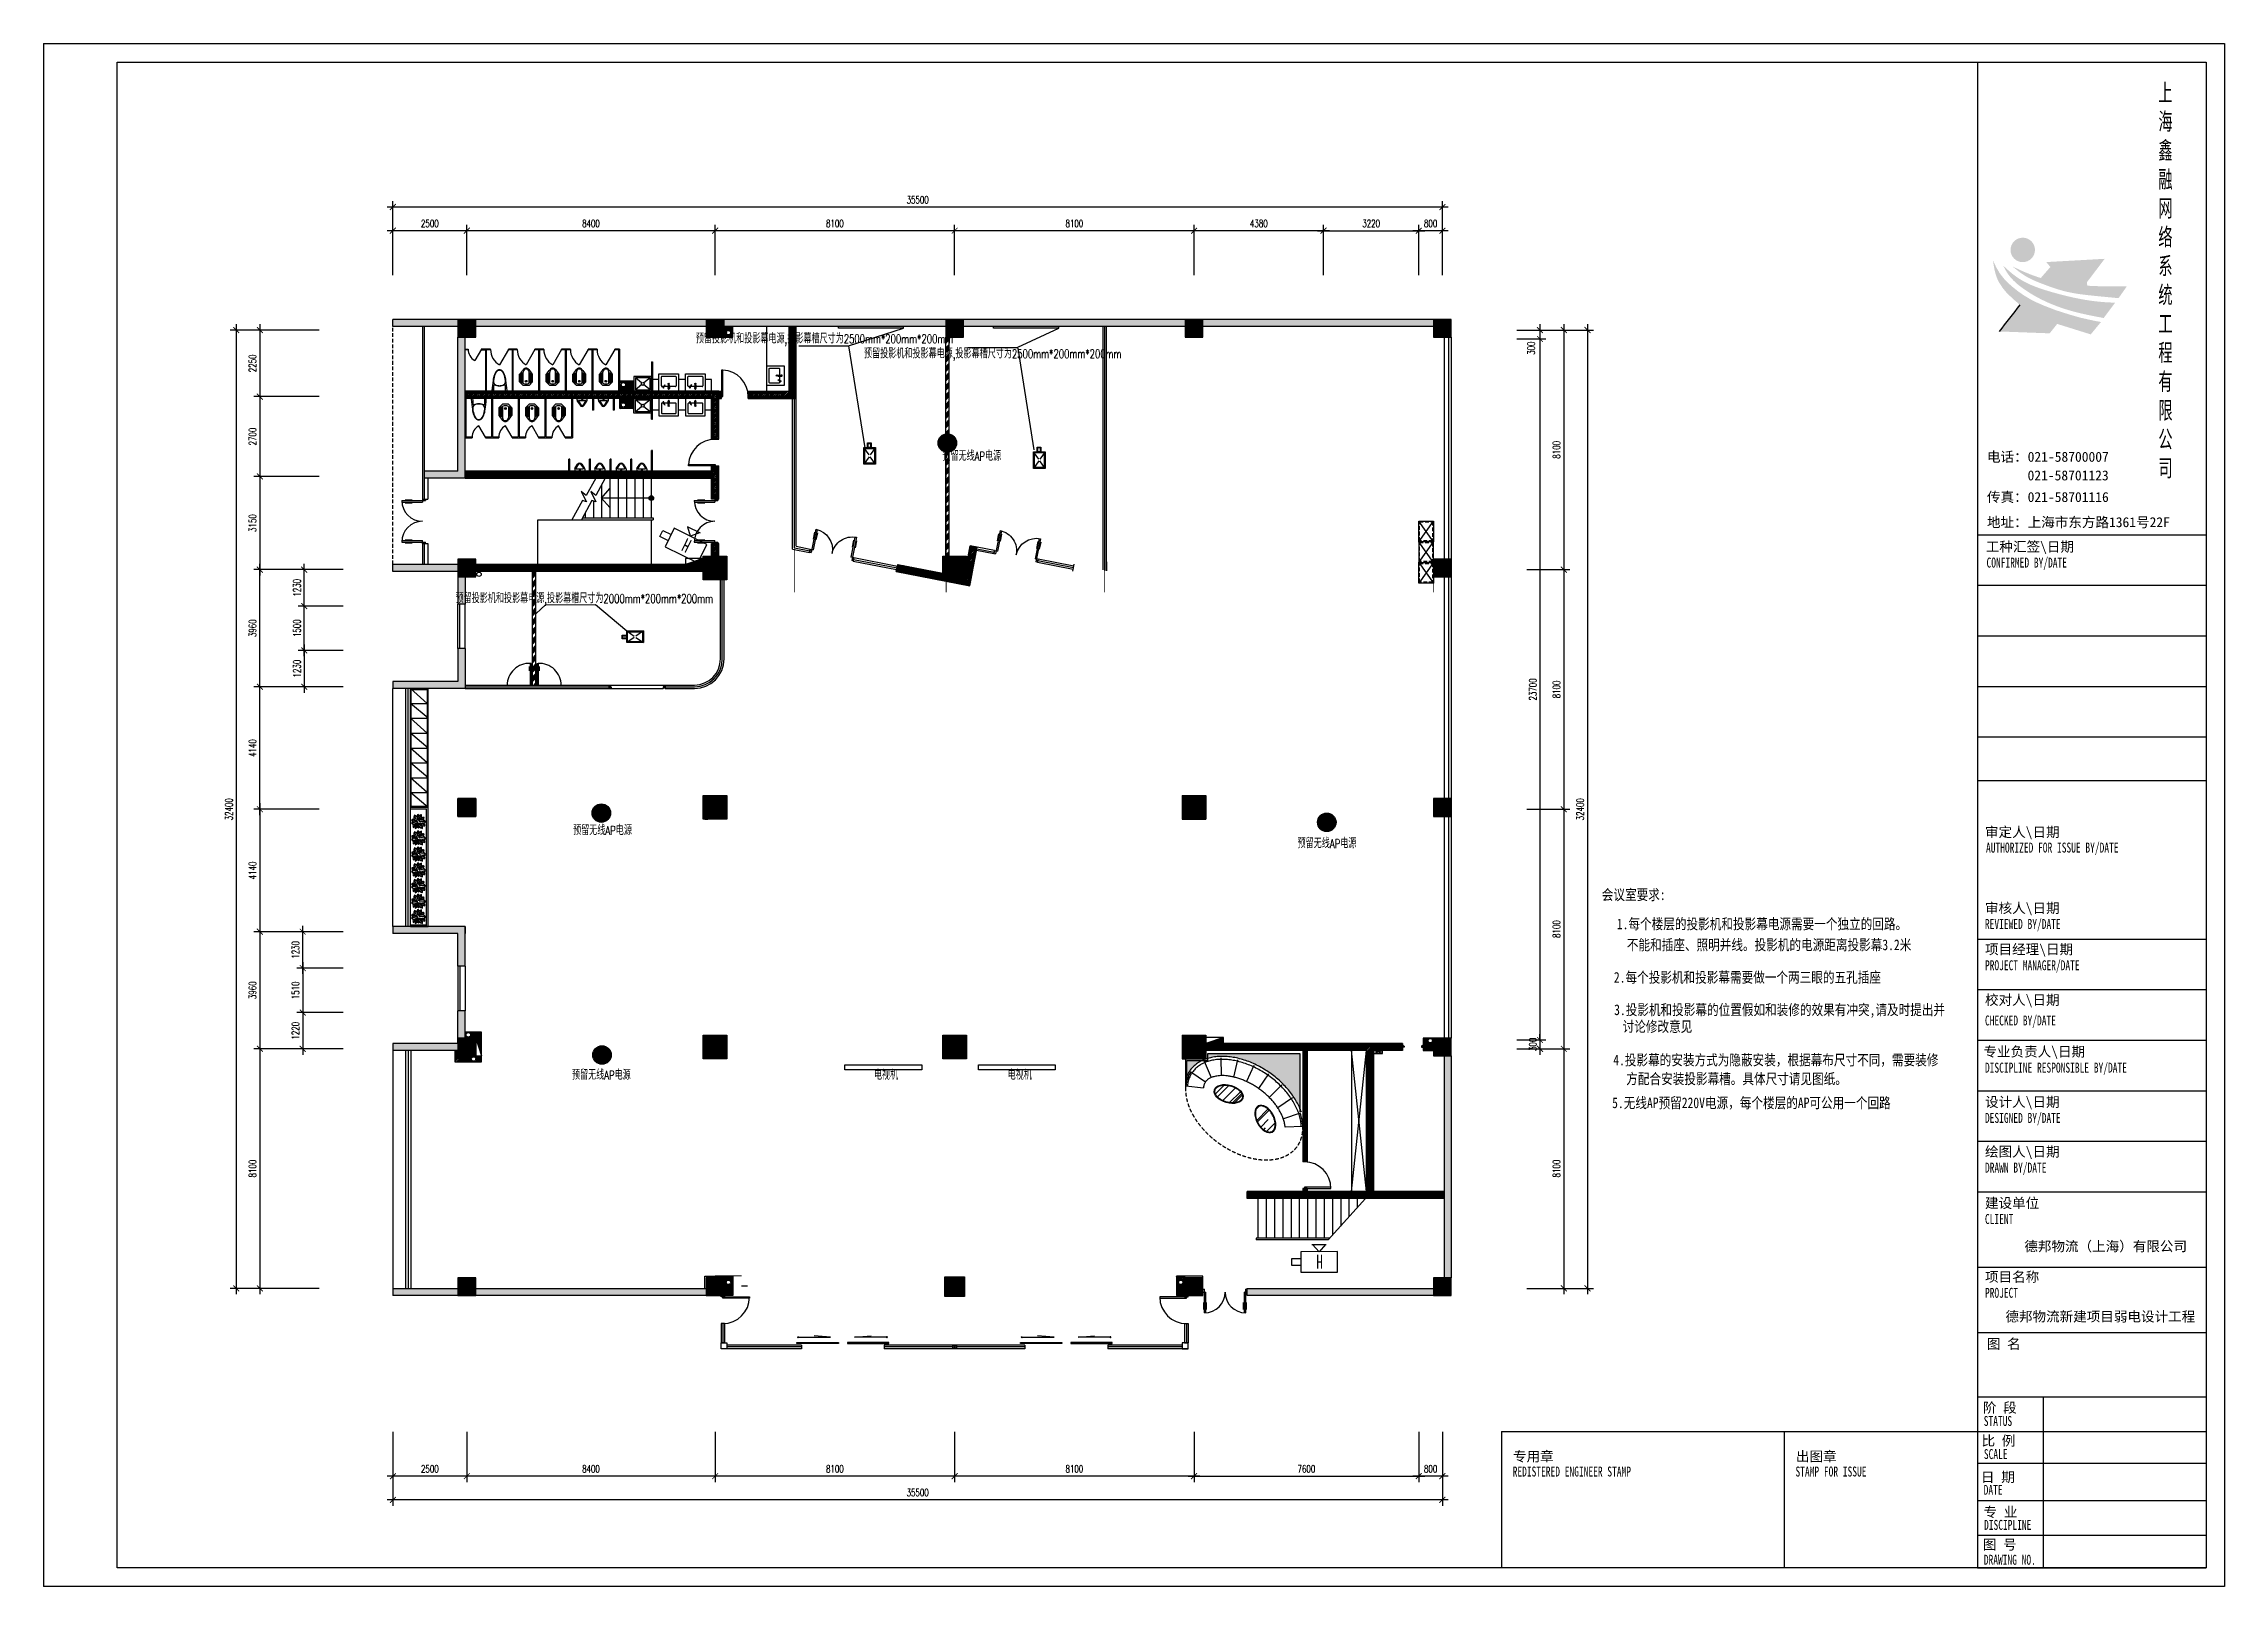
# Model space of a CAD drawing. Extents: x 243000 to 1039751, y -184758 to -16773.
# Drawn here: x 744688 to 818454, y -101127 to -48970 of the extents above; entities that cross this region are included whole.
import ezdxf
from ezdxf.enums import TextEntityAlignment as Align

# ---------------------------------------------------------------- set-up
doc = ezdxf.new("R2010")
doc.units = 0
doc.header["$LTSCALE"] = 1000
doc.header["$MEASUREMENT"] = 0
doc.linetypes.add('HIDDEN2', pattern=[0.1875, 0.125, -0.0625])
doc.layers.get('0').update_dxf_attribs({"linetype": 'CONTINUOUS'})
for name, color, linetype in [('2F-p', 2, 'CONTINUOUS'), ('_PAS CABLE TRAY', 7, 'CONTINUOUS'), ('BPM', 4, 'CONTINUOUS'), ('rd-PDS点', 3, 'CONTINUOUS'), ('WALL', 7, 'CONTINUOUS'), ('Z-TEXT', 7, 'CONTINUOUS'), ('会议', 7, 'CONTINUOUS'), ('地坪虚线', 250, 'CONTINUOUS'), ('墙面造型', 3, 'CONTINUOUS'), ('家具', 2, 'CONTINUOUS'), ('广播', 1, 'CONTINUOUS'), ('植物', 250, 'CONTINUOUS'), ('楼梯', 4, 'CONTINUOUS'), ('洁具', 4, 'CONTINUOUS'), ('消火栓', 1, 'CONTINUOUS'), ('玻璃线', 5, 'CONTINUOUS'), ('轴线标注', 1, 'CONTINUOUS'), ('门', 3, 'CONTINUOUS'), ('隔断', 5, 'CONTINUOUS')]:
    doc.layers.add(name, color=color, linetype=linetype)
doc.styles.add('-宋体', font='', dxfattribs={"width": 0.8})
doc.styles.add('CHINESE', font='')
doc.styles.add('DIM_FONT', font='romans.shx', dxfattribs={"width": 0.7, "height": 250, "bigfont": 'hztxt.shx'})
doc.styles.add('rd-1', font='')
doc.styles.add('ROMANS', font='romans.shx', dxfattribs={"width": 0.7, "bigfont": 'hzdxf.shx'})
doc.styles.get("Standard").update_dxf_attribs({"font": '', "width": 0.6})
doc.styles.add('宋体', font='simhei.ttf')
doc.styles.get('-宋体').set_extended_font_data('SimSun')
doc.styles.get('CHINESE').set_extended_font_data('NSimSun')
doc.styles.get('rd-1').set_extended_font_data('SimSun')
doc.styles.get('Standard').set_extended_font_data('SimSun')
pattern_1 = [(45, (514393.506, 22632.404), (-26.5165043, 26.5165043), [])]
pattern_2 = [(45, (514393.506, 22632.404), (-26.5165043, 26.5165043), [])]
pattern_3 = [(45, (519623.54, 21172.94), (424.2641, 1131.37085), [7500, -1000, 2500, -500]), (45, (519917, 21819.94), (-823.7794, 116.6726), [1500, -165, 3000, -375]), (45, (519499.8, 21650.24), (1601.59686, 2075.3584), [4000, -700, 2000, -500])]

msp = doc.modelspace()

# ---------------------------------------------------------------- texts
at = {"layer": 'Z-TEXT', "color": 3, "style": 'ROMANS', "width": 0.7}
for s, p in [('预留投影机和投影幕电源,投影幕槽尺寸为2500mm*200mm*200mm', (771105.2, -59100.9)), ('预留投影机和投影幕电源,投影幕槽尺寸为2500mm*200mm*200mm', (776794.2, -59605.6)), ('预留无线AP电源', (776084.4, -63069.2)), ('预留投影机和投影幕电源,投影幕槽尺寸为2000mm*200mm*200mm', (762977.4, -67881.9)), ('预留无线AP电源', (763592.7, -75724.1)), ('预留无线AP电源', (788098, -76166.6)), ('预留无线AP电源', (763554.7, -83994.9)), ('电视机', (773183.7, -83994.9)), ('电视机', (777706.4, -83994.9))]:
    msp.add_text(s, height=300, dxfattribs=at).set_placement(p, align=Align.CENTER)
at = {"layer": '广播', "color": 3, "ltscale": 500, "style": '-宋体', "width": 0.8}
for s, p in [('会议室要求:', (798474.4, -77743.5)), ('1.每个楼层的投影机和投影幕电源需要一个独立的回路。', (802813.2, -78730)), ('不能和插座、照明并线。投影机的电源距离投影幕3.2米', (803053.2, -79438.1)), ('2.每个投影机和投影幕需要做一个两三眼的五孔插座', (802321, -80536.8)), ('3.投影机和投影幕的位置假如和装修的效果有冲突,请及时提出并', (803408.7, -81632.3)), ('讨论修改意见', (799276.8, -82200.1)), ('4.投影幕的安装方式为隐蔽安装，根据幕布尺寸不同，需要装修', (803281.1, -83331.5)), ('方配合安装投影幕槽。具体尺寸请见图纸。', (801953.3, -83966.2)), ('5.无线AP预留220V电源，每个楼层的AP可公用一个回路', (802456, -84779.6))]:
    msp.add_text(s, height=360, dxfattribs=at).set_placement(p, align=Align.MIDDLE_CENTER)
at = {"layer": '轴线标注', "color": 1, "char_height": 250, "attachment_point": 5, "style": 'DIM_FONT'}
for s, insert in [('\\A1;35500', (774253.2, -54248.9)), ('\\A1;2500', (757753.2, -55048.9)), ('\\A1;8400', (763203.2, -55048.9)), ('\\A1;8100', (771453.2, -55048.9)), ('\\A1;8100', (779553.2, -55048.9)), ('\\A1;3220', (789593.2, -55048.9)), ('\\A1;2500', (757753.2, -97156.9)), ('\\A1;8400', (763203.2, -97156.9)), ('\\A1;8100', (771453.2, -97156.9)), ('\\A1;8100', (779553.2, -97156.9)), ('\\A1;7600', (787403.2, -97156.9)), ('\\A1;800', (791603.2, -97156.9)), ('\\A1;35500', (774253.2, -97956.9))]:
    msp.add_mtext(s, dxfattribs=dict(at, insert=insert))
for s, insert, rotation in [('\\A1;4380', (785793.2, -55048.9), 359.999986), ('\\A1;800', (791603.2, -55048.9), 359.999986), ('\\A1;2250', (751758.2, -59778.9), 90), ('\\A1;2700', (751758.2, -62253.9), 90), ('\\A1;8100', (795864.3, -62703.9), 90), ('\\A1;3150', (751758.2, -65178.9), 90), ('\\A1;3960', (751758.2, -68733.9), 90), ('\\A1;8100', (795864.3, -70803.9), 90), ('\\A1;4140', (751758.2, -72783.9), 90), ('\\A1;32400', (750958.2, -74853.9), 90), ('\\A1;32400', (796664.3, -74853.9), 90), ('\\A1;4140', (751758.2, -76923.9), 90), ('\\A1;8100', (795864.3, -78903.9), 90), ('\\A1;3960', (751758.2, -80973.9), 90), ('\\A1;8100', (751758.2, -87003.9), 90), ('\\A1;8100', (795864.3, -87003.9), 90)]:
    msp.add_mtext(s, dxfattribs=dict(at, insert=insert, rotation=rotation))
at = {"layer": '轴线标注', "color": 2, "char_height": 250, "attachment_point": 5, "style": 'DIM_FONT'}
for s, insert, rotation in [('\\A1;300', (795003.2, -59267.2), 90), ('\\A1;1230', (753258.2, -67368.9), 90), ('\\A1;1500', (753258.2, -68733.9), 90), ('\\A1;1230', (753258.2, -70098.9), 90), ('\\A1;23700', (795058.2, -70803.9), 90), ('\\A1;1230', (753207.2, -79608.9), 89.999776), ('\\A1;1510', (753207.2, -80976.5), 90), ('\\A1;1220', (753207.2, -82341.5), 90), ('\\A1;300', (795058.2, -82803.9), 90)]:
    msp.add_mtext(s, dxfattribs=dict(at, insert=insert, rotation=rotation))

# ---------------------------------------------------------------- blocks, each defined once
blk = doc.blocks.new('_fzh')
at = {"layer": 'WALL'}
blk.add_hatch(color=7, dxfattribs=at).paths.add_polyline_path([(0.5, 0.5), (-0.5, 0.5), (-0.5, -0.5), (0.5, -0.5)])
at = {"layer": 'WALL', "color": 7}
blk.add_lwpolyline([(-0.5, -0.5), (0.5, -0.5), (0.5, 0.5), (-0.5, 0.5)], close=True, dxfattribs=at)
blk = doc.blocks.new('4234252')
at = {"layer": '植物', "color": 250}
for centre, major_axis, start_param, end_param in [((240791, -95879), (0, 180), -0.359457, 0.901022), ((240963, -97343), (0, 1610), 0.057769, 0.208197), ((240758, -95601), (0, 197), 2.58517, 3.623046), ((240719, -95760), (0, 116), -0.590484, 0.523971), ((240727, -95641), (0, 68.6), 1.837662, 3.28234), ((241967, -90706), (0, 5161), 2.859263, 2.883945), ((240808, -95861), (0, 100), 0.866574, 2.12611), ((240879, -95940), (0, 167), 0.529927, 1.415675), ((240537, -95587), (0, 392), 3.724097, 3.920593), ((240871, -95579), (0, 135), 0.993138, 2.941338), ((241088, -95435), (0, 361), 1.768065, 2.394191), ((240732, -95664), (0, 164), -1.536179, -0.266269), ((240899, -95887), (0, 130), 0.536111, 2.111388), ((241170, -96028), (0, 420), 0.851058, 1.394467), ((240732, -95789), (0, 181), 3.564494, 4.731128), ((240941, -95570), (0, 111), 0.524495, 1.44463), ((240934, -95878), (0, 69.9), 1.664297, 2.699348), ((241174, -95583), (0, 333), 1.236152, 1.684397), ((241015, -95642), (0, 153), 0.043698, 1.674423), ((240841, -95531), (0, 80.5), 4.636915, 5.505824), ((241062, -95764), (0, 188), 1.685863, 2.993944), ((240592, -95901), (0, 353), 4.598653, 5.009933), ((240882, -95893), (0, 55.6), 3.671935, 4.903974), ((241158, -95713), (0, 278), 0.639486, 1.52962), ((240434, -96310), (0, 763), -1.079212, -0.769242), ((240804, -95514), (0, 230), 3.782582, 4.816003), ((241023, -95802), (0, 149), -1.139226, 0.796843), ((241024, -96038), (0, 327), -0.422616, 0.324932), ((241023, -95509), (0, 268), 2.842055, 3.671774), ((240901, -95911), (0, 157), 4.459149, 5.917613), ((241124, -95786), (0, 203), 0.122173, 0.899859), ((241061, -95680), (0, 105), -0.445664, 0.775754), ((240962, -95983), (0, 210), -0.986532, -0.211254), ((241049, -95853), (0, 80.1), 4.540681, 6.538815), ((241111, -95627), (0, 240), 2.774119, 3.178977), ((240970, -95533), (0, 156), 3.800502, 4.372702)]:
    blk.add_ellipse(centre, major_axis=major_axis, ratio=0.897571, start_param=start_param, end_param=end_param, dxfattribs=at)
blk = doc.blocks.new('_ArchTick')
at = {"color": 0, "linetype": 'ByBlock', "const_width": 0.15}
blk.add_lwpolyline([(-0.5, -0.5), (0.5, 0.5)], dxfattribs=at)
blk = doc.blocks.new('542422')
at = {"layer": '消火栓'}
blk.add_hatch(color=7, dxfattribs=at).paths.add_polyline_path([(116564, 164856), (115964, 164656), (116564, 164656)])
at = {"layer": '消火栓', "color": 7}
blk.add_line((116564, 164856), (115964, 164656), dxfattribs=at)
blk.add_lwpolyline([(115964, 164856), (115964, 164656), (116564, 164656), (116564, 164856)], close=True, dxfattribs=at)
blk = doc.blocks.new('543253')
at = {"layer": '家具'}
h = blk.add_hatch(color=1, dxfattribs=at)
edge = h.paths.add_edge_path()
edge.add_arc((255809, -113529), 17.8, 0, 360)
edge = h.paths.add_edge_path()
edge.add_line((255809, -113529), (256901, -113529))
at = {"layer": '家具', "color": 1}
for p, q in [((255809, -113529), (256901, -113529)), ((256901, -113529), (256342, -113476))]:
    blk.add_line(p, q, dxfattribs=at)
blk.add_circle((255809, -113529), 17.8, dxfattribs=at)
blk = doc.blocks.new('ap')
at = {"layer": '_PAS CABLE TRAY', "linetype": 'ByBlock'}
h = blk.add_hatch(color=6, dxfattribs=at)
h.set_gradient(color1=(255, 0, 191), one_color=1, tint=1, name='SPHERICAL')
h.paths.add_polyline_path([(398747, 179710, 1), (398153, 179710, 1)])
at = {"layer": '_PAS CABLE TRAY', "color": 24, "linetype": 'ByBlock'}
blk.add_circle((398450, 179710), 297, dxfattribs=at)
at = {"layer": '_PAS CABLE TRAY', "color": 6, "linetype": 'ByBlock', "insert": (398210, 179900), "char_height": 350, "width": 670, "attachment_point": 1, "style": 'CHINESE'}
blk.add_mtext('{\\fSimSun|b0|i0|c0|p2;\\C4;AP}', dxfattribs=at)
blk = doc.blocks.new('qjjk')
at = {"layer": 'rd-PDS点', "color": 4, "linetype": 'Continuous', "lineweight": -3, "ltscale": 0.0001}
for p, q in [((9508382, 12633024), (9508148, 12633024)), ((9508148, 12633024), (9508148, 12632848)), ((9508382, 12632673), (9508383, 12633199)), ((9508383, 12633199), (9509319, 12633199)), ((9509319, 12633199), (9509318, 12632672)), ((9508148, 12632848), (9508382, 12632848)), ((9509318, 12632672), (9508382, 12632673)), ((9508664, 12632484), (9509032, 12632484)), ((9508850, 12632672), (9508685, 12632490)), ((9509016, 12632489), (9508850, 12632672))]:
    blk.add_line(p, q, dxfattribs=at)
at = {"layer": 'rd-PDS点', "color": 4, "linetype": 'Continuous', "lineweight": -3, "ltscale": 0.0001, "style": 'rd-1', "oblique": 360, "width": 0.7}
blk.add_text('H', height=351, rotation=359.9685, dxfattribs=at).set_placement((9508863, 12632927), align=Align.MIDDLE)
blk = doc.blocks.new('鑫融')
at = {"linetype": 'Continuous'}
h = blk.add_hatch(color=1, dxfattribs=at)
h.paths.add_polyline_path([(987818, -289280, 1), (991944, -289280, 1)])
edge = h.paths.add_edge_path()
edge.add_line((1003715, -290784), (993855, -291334))
edge.add_line((993855, -291334), (994544, -292159))
edge.add_line((994544, -292159), (992924, -294022))
edge.add_spline(control_points=[(992924, -294022), (991645, -293628), (990026, -292979), (988467, -292216), (988109, -292041)], knot_values=[0, 0, 0, 0, 4014.9376711, 5209.4357824, 5209.4357824, 5209.4357824, 5209.4357824], degree=3, periodic=0)
edge.add_spline(control_points=[(988109, -292041), (988795, -292602), (990432, -293941), (993554, -295167), (997411, -296538), (1001663, -297012), (1004681, -297294), (1006056, -297423)], knot_values=[0, 0, 0, 0, 2646.5876595, 6312.8869631, 9954.0507142, 14912.8068277, 19060.7683387, 19060.7683387, 19060.7683387, 19060.7683387], degree=3, periodic=0)
edge.add_spline(control_points=[(1006056, -297423), (1006521, -296760), (1006986, -296098), (1007451, -295435)], knot_values=[0, 0, 0, 0, 2427.4491595, 2427.4491595, 2427.4491595, 2427.4491595], degree=3, periodic=0)
edge.add_spline(control_points=[(1007451, -295435), (1005291, -295445), (1003072, -295455), (1000848, -295327), (1000787, -295324)], knot_values=[13179.8535283, 13179.8535283, 13179.8535283, 13179.8535283, 19663.1852893, 19843.6618262, 19843.6618262, 19843.6618262, 19843.6618262], degree=3, periodic=0)
edge.add_line((1000787, -295324), (1000701, -294754))
edge.add_line((1000701, -294754), (1003715, -290784))
blk.add_hatch(color=1, dxfattribs=at).paths.add_polyline_path([(994418, -303360), (995700, -301769), (1001357, -303540), (1003083, -301454), (1003083, -301454), (1002747, -301387), (1002575, -301354), (1002481, -301336), (1002390, -301318), (1002074, -301256), (1001126, -301061), (999573, -300705), (997875, -300223), (995535, -299479), (993552, -298723), (992089, -298085), (991204, -297635), (990029, -296926), (989081, -296263), (988056, -295443), (987260, -294730), (986603, -294009), (985972, -293185), (985401, -292215), (984850, -291096), (984948, -291725), (985143, -292776), (985334, -293478), (985521, -294013), (985809, -294644), (986487, -295698), (987137, -296484), (988188, -297511), (989405, -298540), (985885, -303042)])
h = blk.add_hatch(color=1, dxfattribs=at)
edge = h.paths.add_edge_path()
edge.add_spline(control_points=[(1005483, -298180), (1005215, -298172), (1003558, -298123), (1000300, -297782), (996443, -296881), (993006, -295888), (990309, -294856), (988168, -293412), (987035, -292363), (986563, -291925)], knot_values=[0, 0, 0, 0, 803.3341465, 4973.5995197, 9797.9442157, 12662.370996, 15713.6574954, 18414.8044862, 20344.606207, 20344.606207, 20344.606207, 20344.606207], degree=3, periodic=0)
edge.add_spline(control_points=[(986563, -291925), (986845, -292451), (987687, -294024), (990157, -296083), (993733, -298119), (998292, -299785), (1001696, -300425), (1003548, -300774)], knot_values=[0, 0, 0, 0, 1780.848963, 5324.1834554, 9403.1439183, 14138.8835046, 19786.5947599, 19786.5947599, 19786.5947599, 19786.5947599], degree=3, periodic=0)
edge.add_spline(control_points=[(1003548, -300774), (1004193, -299909), (1004838, -299044), (1005483, -298180)], knot_values=[0, 0, 0, 0, 3236.299939, 3236.299939, 3236.299939, 3236.299939], degree=3, periodic=0)
at = {"color": 1, "linetype": 'Continuous'}
blk.add_spline([(989405, -298540), (985885, -303042)], degree=3, dxfattribs=at)
blk = doc.blocks.new('fasdfa')
at = {"color": 4}
for p, q in [((898917, -115832), (927878, -115832)), ((898917, -115832), (898917, -136309)), ((927878, -115832), (927878, -136309)), ((899892, -116076), (927634, -116076)), ((899892, -136065), (899892, -116076)), ((924599, -116076), (924599, -136065)), ((927634, -116076), (927634, -136065)), ((924599, -122350), (927634, -122350)), ((924599, -123021), (927634, -123021)), ((924599, -123692), (927634, -123692)), ((924599, -124363), (927634, -124363)), ((924599, -125034), (927634, -125034)), ((924599, -125613), (927634, -125613)), ((924599, -127717), (927634, -127717)), ((924599, -128388), (927634, -128388)), ((924599, -129059), (927634, -129059)), ((924599, -129730), (927634, -129730)), ((924599, -130400), (927634, -130400)), ((924599, -131071), (927634, -131071)), ((924599, -132072), (927634, -132072)), ((924606, -132940), (927634, -132940)), ((924599, -133793), (927634, -133793)), ((925470, -133793), (925470, -136065)), ((918276, -134254), (927634, -134254)), ((918276, -134254), (918276, -136065)), ((922030, -134254), (922030, -136065)), ((924599, -134254), (927634, -134254)), ((924599, -134674), (927634, -134674)), ((924599, -135170), (927634, -135170)), ((924599, -135631), (927634, -135631)), ((927634, -136065), (899892, -136065)), ((924599, -136065), (927634, -136065)), ((927878, -136309), (898917, -136309))]:
    blk.add_line(p, q, dxfattribs=at)
at = {"layer": 'BPM', "color": 4, "linetype": 'Continuous', "xscale": 0.0786500000103843, "yscale": 0.0786500000012893, "zscale": 0.07865}
blk.add_blockref('鑫融', (847346, -95818), dxfattribs=at)
at = {"color": 4, "linetype": 'Continuous', "style": '宋体'}
for s, p in [('电话：021-58700007', (924725, -121382)), ('      021-58701123', (924725, -121629)), ('传真：021-58701116', (924725, -121916)), ('地址：上海市东方路1361号22F', (924725, -122250)), ('工种汇签\\日期', (924710, -122575)), ('审定人\\日期', (924699, -126363)), ('审核人\\日期', (924699, -127372)), ('项目经理\\日期', (924699, -127919)), ('校对人\\日期', (924699, -128591)), ('专业负责人\\日期', (924678, -129277)), ('设计人\\日期', (924699, -129945)), ('绘图人\\日期', (924699, -130605)), ('建设单位', (924699, -131287)), ('德邦物流（上海）有限公司', (925221, -131861)), ('项目名称', (924699, -132267)), ('德邦物流新建项目弱电设计工程', (924970, -132793)), ('图 名', (924723, -133156)), ('阶 段', (924670, -134003)), ('比 例', (924653, -134442)), ('专用章', (918431, -134650)), ('出图章', (922187, -134650)), ('日 期 ', (924645, -134924)), ('专 业', (924679, -135388)), ('图 号', (924669, -135820))]:
    blk.add_text(s, height=132, dxfattribs=at).set_placement(p)
at = {"color": 4, "linetype": 'Continuous', "style": '宋体', "width": 0.7}
for s, p in [('CONFIRMED BY/DATE', (924719, -122786)), ('AUTHORIZED FOR ISSUE BY/DATE', (924712, -126569)), ('REVIEWED BY/DATE', (924698, -127583)), ('PROJECT MANAGER/DATE', (924698, -128131)), ('CHECKED BY/DATE', (924698, -128864)), ('DISCIPLINE RESPONSIBLE BY/DATE', (924698, -129490)), ('DESIGNED BY/DATE', (924698, -130157)), ('DRAWN BY/DATE', (924698, -130817)), ('CLIENT', (924698, -131499)), ('PROJECT', (924698, -132479)), ('STATUS', (924682, -134180)), ('SCALE', (924684, -134619)), ('REDISTERED ENGINEER STAMP', (918426, -134851)), ('STAMP FOR ISSUE', (922182, -134851)), ('DATE', (924681, -135094)), ('DISCIPLINE', (924686, -135559)), ('DRAWING NO.', (924683, -136022))]:
    blk.add_text(s, height=132, dxfattribs=at).set_placement(p)
at = {"color": 4, "linetype": 'Continuous', "insert": (927001, -116366), "char_height": 230, "width": 252.52, "attachment_point": 1}
blk.add_mtext('{\\fYouYuan|b0|i0|c134|p49;上海鑫融网络系统工程有限公司}', dxfattribs=at)

# ---------------------------------------------------------------- hatches: boundary and pattern name
at = {"layer": 'WALL'}
for points in [[(758703.2, -58293.8), (756503.2, -58293.8), (756503.2, -58533.9), (758703.2, -58533.9)], [(758943.2, -58893.9), (758703.2, -58893.9), (758703.2, -63423.8), (757563.2, -63423.8), (757563.2, -63663.9), (758943.2, -63663.9), (758943.2, -60723.8), (758943.2, -60723.8)], [(767103.2, -58293.8), (759303.2, -58293.8), (759303.2, -58533.9), (767103.2, -58533.9)], [(775203.2, -58293.9), (767703.2, -58293.8), (767703.2, -58533.9), (775203.2, -58533.9)], [(783303.2, -58293.9), (783273.2, -58293.9), (775803.2, -58293.9), (775803.2, -58533.9), (783303.2, -58533.9)], [(791703.2, -58533.9), (791703.2, -58293.9), (783903.2, -58293.9), (783903.2, -58533.9)], [(767803.2, -66293.9), (767003.2, -66293.9), (767003.2, -67093.9), (767803.2, -67093.9)], [(775903.2, -66293.9), (775103.2, -66293.9), (775103.2, -67093.9), (775903.2, -67093.9)], [(758703.2, -66573.8), (756503.2, -66573.8), (756503.2, -66813.9), (758703.2, -66813.9), (758703.2, -66813.9)], [(758943.2, -66993.9), (758703.2, -66993.9), (758703.2, -67923.9), (758943.2, -67923.9)], [(756503.2, -70533.8), (756503.2, -70773.9), (757093.2, -70773.9), (757093.2, -70773.9), (757093.2, -70773.9), (758943.2, -70773.9), (758943.2, -70533.8), (758943.2, -69423.9), (758703.2, -69423.9), (758703.2, -70533.8)], [(767803.2, -74393.9), (767003.2, -74393.9), (767003.2, -75193.9), (767803.2, -75193.9)], [(784003.2, -74393.9), (783203.2, -74393.9), (783203.2, -75193.9), (784003.2, -75193.9)], [(758703.2, -79053.9), (758703.2, -80163.9), (758943.2, -80163.9), (758943.2, -79053.9), (758943.2, -78813.8), (756503.2, -78813.8), (756503.2, -79053.9)], [(758943.2, -81663.9), (758703.2, -81663.9), (758703.2, -82593.9), (758943.2, -82593.9)], [(767803.2, -82493.9), (767003.2, -82493.9), (767003.2, -83293.9), (767803.2, -83293.9)], [(775903.2, -82493.9), (775103.2, -82493.9), (775103.2, -83293.9), (775903.2, -83293.9)], [(784003.2, -82493.9), (783203.2, -82493.9), (783203.2, -83293.9), (784003.2, -83293.9)], [(756503.2, -82773.8), (756503.2, -83013.9), (758703.2, -83013.9), (758703.2, -82773.8)], [(792063.2, -90693.9), (792303.2, -90693.9), (792303.2, -83193.9), (792063.2, -83193.9)], [(791703.2, -91293.9), (791703.2, -91053.9), (785403.2, -91053.9), (785403.2, -91293.9)]]:
    msp.add_hatch(color=7, dxfattribs=at).paths.add_polyline_path(points)
h = msp.add_hatch(dxfattribs=at)
h.set_pattern_fill('ANSI31', scale=300, style=0)
h.set_pattern_definition(pattern_2)
h.paths.add_polyline_path([(770143.2, -58533.9), (769903.2, -58533.9), (769903.2, -60723.9), (768523.2, -60723.9), (768523.2, -60963.9), (770143.2, -60963.9)])
h = msp.add_hatch(dxfattribs=at)
h.set_pattern_fill('ANSI34', scale=300, style=0)
h.set_pattern_definition([(45, (514393.5, 22632.4), (-159.09903, 159.09903), []), (45, (514446.54, 22632.4), (-159.09903, 159.09903), []), (45, (514499.57, 22632.4), (-159.09903, 159.09903), []), (45, (514552.6, 22632.4), (-159.09903, 159.09903), [])])
h.paths.add_polyline_path([(775203.2, -58893.9), (775323.2, -58893.9), (775323.2, -66293.9), (775203.2, -66293.9)])
h = msp.add_hatch(dxfattribs=at)
h.set_pattern_fill('ANSI31', scale=300, style=0)
h.set_pattern_definition(pattern_2)
h.paths.add_polyline_path([(764653.2, -60378), (764173.2, -60378), (764173.2, -60723.8), (764653.2, -60723.8)])
h.paths.add_polyline_path([(764224.6, -60503, -1), (764374.6, -60503, -1)], flags=16)
h.paths.add_polyline_path([(764174.6, -60963.9), (764174.6, -61309.7), (764653.2, -61309.7), (764653.2, -60963.9)])
h.paths.add_polyline_path([(764224.6, -61184.7, -1), (764374.6, -61184.7, -1)], flags=16)
h = msp.add_hatch(dxfattribs=at)
h.set_pattern_fill('ANSI31', scale=300, style=0)
h.set_pattern_definition(pattern_2)
h.paths.add_polyline_path([(758943.2, -60723.8), (758943.2, -60963.9), (767283.2, -60963.9), (767283.2, -62343.8), (767523.2, -62343.8), (767523.2, -60723.8)])
h = msp.add_hatch(dxfattribs=at)
h.set_pattern_fill('ANSI31', scale=300, style=0)
h.set_pattern_definition(pattern_2)
h.paths.add_polyline_path([(767623.2, -60723.9), (767523.2, -60723.9), (767523.2, -60963.9), (767623.2, -60963.9)])
h = msp.add_hatch(dxfattribs=at)
h.set_pattern_fill('ANSI31', scale=300, style=0)
h.set_pattern_definition(pattern_1)
h.paths.add_polyline_path([(767283.2, -63663.9), (767283.2, -64368.9), (767523.2, -64368.9), (767523.2, -63243.8), (767283.2, -63243.8), (767283.2, -63423.8), (758943.2, -63423.9), (758943.2, -63663.9)])
h = msp.add_hatch(dxfattribs=at)
h.set_pattern_fill('ANSI31', scale=300, style=0)
h.set_pattern_definition(pattern_1)
h.paths.add_polyline_path([(767283.2, -66293.9), (767523.2, -66293.9), (767523.2, -65868.9), (767496.8, -65868.9), (767496.8, -65868.9), (767396.8, -65868.9), (767396.8, -65868.9), (767283.2, -65868.9)])
h = msp.add_hatch(dxfattribs=at)
h.set_pattern_fill('ANSI31', scale=300, style=0)
h.set_pattern_definition(pattern_1)
h.paths.add_polyline_path([(773531.2, -66813), (773577.5, -66577.5), (775103.2, -66877.5), (775103.2, -67093.9), (775903.2, -67093.9), (775903.2, -66632), (776029.4, -65943.2), (776265.1, -65990.1), (776021.3, -67300.1)])
h = msp.add_hatch(dxfattribs=at)
h.set_pattern_fill('ANSI31', scale=300, style=0)
h.set_pattern_definition(pattern_1)
h.paths.add_polyline_path([(759303.2, -66573.8), (759303.2, -66813.9), (767003.2, -66813.9), (767003.2, -66573.8), (766403.2, -66573.8), (766403.2, -66573.8)])
h = msp.add_hatch(dxfattribs=at)
h.set_pattern_fill('ANSI34', scale=300, style=0)
h.set_pattern_definition([(45, (510912.66, 22644.65), (-159.09903, 159.09903), []), (45, (510965.7, 22644.65), (-159.09903, 159.09903), []), (45, (511018.72, 22644.65), (-159.09903, 159.09903), []), (45, (511071.75, 22644.65), (-159.09903, 159.09903), [])])
h.paths.add_polyline_path([(761222.3, -66801.7), (761342.3, -66801.7), (761342.3, -70641.7), (761222.3, -70641.7)])
h = msp.add_hatch(dxfattribs=at)
h.set_pattern_fill('ANSI31', scale=300, style=0)
h.set_pattern_definition(pattern_1)
h.paths.add_polyline_path([(758943.2, -82393.9), (758943.2, -82593.9), (759303.2, -82593.9), (759503.2, -82593.9), (759503.2, -82393.9)])
h.paths.add_polyline_path([(758979.5, -82480, -1), (759129.5, -82480, -1)], flags=16)
h.paths.add_polyline_path([(759503.2, -83393.9), (759503.2, -83193.9), (759303.2, -83193.9), (758703.2, -83193.9), (758703.2, -83013.9), (758603.2, -83013.9), (758603.2, -83393.9)])
h.paths.add_polyline_path([(759305.3, -83297.5, -1), (759155.3, -83297.5, -1)], flags=16)
h = msp.add_hatch(dxfattribs=at)
h.set_pattern_fill('ANSI31', scale=300, style=0)
h.set_pattern_definition(pattern_1)
h.paths.add_polyline_path([(791703.2, -83013.9), (791703.2, -82593.9), (791353.2, -82593.9), (791353.2, -83013.9)])
h.paths.add_polyline_path([(791517, -82679, -1), (791667, -82679, -1)], flags=16)
h = msp.add_hatch(dxfattribs=at)
h.set_pattern_fill('ANSI31', scale=300, style=0)
h.set_pattern_definition(pattern_1)
h.paths.add_polyline_path([(784003.2, -82773.9), (784003.2, -83013.9), (787283.2, -83013.9), (787283.2, -86773.9), (787433.2, -86773.9), (787433.2, -83013.9), (789433.2, -83013.9), (789433.2, -87773.9), (789673.2, -87773.9), (789673.2, -83013.9), (790653, -83013.9), (790653, -82773.9)])
h = msp.add_hatch(dxfattribs=at)
h.set_pattern_fill('ANSI31', scale=300, style=0)
h.set_pattern_definition(pattern_1)
h.paths.add_polyline_path([(792063.2, -88013.9), (792063.2, -87773.9), (785403.2, -87773.9), (785403.2, -88013.9)])
h = msp.add_hatch(dxfattribs=at)
h.set_pattern_fill('ANSI31', scale=300, style=0)
h.set_pattern_definition(pattern_1)
h.paths.add_polyline_path([(787433.2, -87773.9), (787433.2, -87673.9), (787283.2, -87673.9), (787283.2, -87773.9)])
h = msp.add_hatch(dxfattribs=at)
h.set_pattern_fill('ANSI31', scale=300, style=0)
h.set_pattern_definition(pattern_1)
h.paths.add_polyline_path([(768003.2, -90643.9), (767703.2, -90643.9), (767703.2, -91293.9), (768003.2, -91293.9)])
h.paths.add_polyline_path([(767778.2, -90848.9, -1), (767928.2, -90848.9, -1)], flags=16)
h = msp.add_hatch(dxfattribs=at)
h.set_pattern_fill('ANSI31', scale=300, style=0)
h.set_pattern_definition(pattern_1)
h.paths.add_polyline_path([(783303.2, -90643.9), (783003.2, -90643.9), (783003.2, -91293.9), (783303.2, -91293.9)])
h.paths.add_polyline_path([(783078.2, -90848.9, -1), (783228.2, -90848.9, -1)], flags=16)
h = msp.add_hatch(color=7, dxfattribs=at)
h.paths.add_polyline_path([(758703.2, -91053.8), (756503.2, -91053.8), (756503.2, -91293.9), (758703.2, -91293.9)])
h.paths.add_polyline_path([(767103.2, -91053.8), (759303.2, -91053.8), (759303.2, -91293.9), (767103.2, -91293.9), (767103.2, -91293.9), (767103.2, -91293.9)])
at = {"layer": '家具'}
h = msp.add_hatch(dxfattribs=at)
h.set_pattern_fill('AR-RROOF', scale=500, angle=45, style=0)
h.set_pattern_definition(pattern_3)
edge = h.paths.add_edge_path()
edge.add_spline(control_points=[(784311.4, -84347.7), (784308.3, -84358.1), (784306.4, -84368.9), (784304.6, -84391.1), (784304.8, -84402.4), (784307.5, -84425.6), (784309.9, -84437.5), (784317, -84461.4), (784321.7, -84473.6), (784333.4, -84498), (784340.4, -84510.2), (784356.5, -84534.6), (784365.6, -84546.8), (784386, -84570.8), (784397.2, -84582.6), (784421.5, -84605.7), (784434.6, -84617), (784462.6, -84638.8), (784477.4, -84649.3), (784508.5, -84669.5), (784524.7, -84679.1), (784558.5, -84697.2), (784576, -84705.8), (784611.9, -84721.6), (784630.4, -84729), (784667.9, -84742.3), (784687, -84748.3), (784725.5, -84758.8), (784744.9, -84763.3), (784783.8, -84770.9), (784803.3, -84774), (784842, -84778.5), (784861.2, -84780), (784899, -84781.5), (784917.6, -84781.4), (784954, -84779.7), (784971.8, -84778.1), (785006.2, -84773.4), (785022.8, -84770.3), (785054.6, -84762.6), (785069.7, -84758), (785098.4, -84747.5), (785112, -84741.6), (785137.1, -84728.6), (785148.8, -84721.5), (785170.1, -84706.2), (785179.7, -84698.1), (785196.8, -84680.9), (785204.4, -84671.8), (785217.2, -84653), (785222.6, -84643.3), (785231.2, -84623), (785234.5, -84612.6), (785238.8, -84591.2), (785239.9, -84580.1), (785239.8, -84557.5), (785238.7, -84546), (785234.3, -84522.4), (785230.9, -84510.4), (785221.9, -84486.2), (785216.3, -84474), (785202.8, -84449.6), (785194.9, -84437.3), (785177.1, -84413), (785167, -84401), (785145, -84377.3), (785133, -84365.7), (785107.2, -84343.1), (785093.3, -84332.1), (785064.1, -84310.9), (785048.6, -84300.7), (785016.4, -84281.4), (784999.6, -84272.2), (784964.8, -84254.9), (784946.9, -84246.9), (784910.3, -84232), (784891.5, -84225.2), (784853.6, -84213), (784834.3, -84207.6), (784795.5, -84198.3), (784776.1, -84194.3), (784737.2, -84187.9), (784717.8, -84185.5), (784679.4, -84182.2), (784660.4, -84181.4), (784623, -84181.2), (784604.7, -84181.9), (784569.1, -84184.8), (784551.8, -84187.1), (784518.4, -84193), (784502.3, -84196.8), (784471.8, -84205.6), (784457.2, -84210.8), (784429.9, -84222.3), (784417.1, -84228.7), (784393.5, -84242.7), (784382.7, -84250.2), (784363.1, -84266.3), (784354.3, -84274.9), (784338.9, -84292.8), (784332.2, -84302.1), (784321.1, -84321.5), (784316.6, -84331.6), (784312.5, -84343.8), (784311.9, -84345.7), (784311.4, -84347.7)], knot_values=[0, 0, 0, 0, 0.1227577, 0.1227577, 0.2455154, 0.2455154, 0.3682731, 0.3682731, 0.4910308, 0.4910308, 0.6137885, 0.6137885, 0.7365462, 0.7365462, 0.8593039, 0.8593039, 0.9820617, 0.9820617, 1.1048194, 1.1048194, 1.2275771, 1.2275771, 1.3503348, 1.3503348, 1.4730925, 1.4730925, 1.5958502, 1.5958502, 1.7186079, 1.7186079, 1.8413656, 1.8413656, 1.9641233, 1.9641233, 2.086881, 2.086881, 2.2096387, 2.2096387, 2.3323964, 2.3323964, 2.4551541, 2.4551541, 2.5779118, 2.5779118, 2.7006695, 2.7006695, 2.8234273, 2.8234273, 2.946185, 2.946185, 3.0689427, 3.0689427, 3.1917004, 3.1917004, 3.3144581, 3.3144581, 3.4372158, 3.4372158, 3.5599735, 3.5599735, 3.6827312, 3.6827312, 3.8054889, 3.8054889, 3.9282466, 3.9282466, 4.0510043, 4.0510043, 4.173762, 4.173762, 4.2965197, 4.2965197, 4.4192774, 4.4192774, 4.5420351, 4.5420351, 4.6647929, 4.6647929, 4.7875506, 4.7875506, 4.9103083, 4.9103083, 5.033066, 5.033066, 5.1558237, 5.1558237, 5.2785814, 5.2785814, 5.4013391, 5.4013391, 5.5240968, 5.5240968, 5.6468545, 5.6468545, 5.7696122, 5.7696122, 5.8923699, 5.8923699, 6.0151276, 6.0151276, 6.1378853, 6.1378853, 6.260643, 6.260643, 6.2831853, 6.2831853, 6.2831853, 6.2831853], degree=3, periodic=0)
h = msp.add_hatch(dxfattribs=at)
h.set_pattern_fill('AR-RROOF', scale=500, angle=45, style=0)
h.set_pattern_definition(pattern_3)
edge = h.paths.add_edge_path()
edge.add_spline(control_points=[(786239.4, -85748.4), (786229.8, -85753.6), (786219.6, -85757.8), (786198.4, -85764.2), (786187.2, -85766.4), (786164, -85768.7), (786151.9, -85768.8), (786127, -85766.9), (786114.1, -85764.9), (786087.8, -85758.7), (786074.3, -85754.5), (786047.1, -85743.9), (786033.3, -85737.5), (786005.5, -85722.7), (785991.6, -85714.2), (785963.9, -85695.3), (785950.1, -85684.9), (785922.9, -85662.2), (785909.4, -85650), (785883.2, -85623.9), (785870.3, -85610), (785845.4, -85580.8), (785833.4, -85565.5), (785810.3, -85533.7), (785799.2, -85517.3), (785778.3, -85483.4), (785768.4, -85466), (785749.9, -85430.6), (785741.4, -85412.6), (785725.7, -85376.2), (785718.6, -85357.8), (785706, -85321), (785700.5, -85302.5), (785691.1, -85265.8), (785687.2, -85247.6), (785681.1, -85211.7), (785678.9, -85194), (785676.3, -85159.4), (785675.8, -85142.5), (785676.6, -85109.8), (785677.9, -85094), (785682.1, -85063.7), (785685, -85049.3), (785692.4, -85021.9), (785696.9, -85009), (785707.3, -84985), (785713.2, -84973.9), (785726.4, -84953.5), (785733.6, -84944.2), (785749.3, -84927.6), (785757.7, -84920.3), (785775.6, -84907.6), (785785.1, -84902.3), (785805.2, -84893.5), (785815.7, -84890.1), (785837.8, -84885.3), (785849.4, -84884), (785873.3, -84883.4), (785885.8, -84884.1), (785911.3, -84887.8), (785924.4, -84890.7), (785951.2, -84898.7), (785964.8, -84903.8), (785992.3, -84916.2), (786006.2, -84923.4), (786034, -84939.9), (786047.9, -84949.2), (786075.5, -84969.7), (786089.2, -84980.8), (786116, -85005), (786129.3, -85017.9), (786155, -85045.3), (786167.6, -85059.8), (786191.8, -85090.1), (786203.5, -85105.9), (786225.7, -85138.6), (786236.3, -85155.5), (786256.3, -85190), (786265.6, -85207.7), (786283, -85243.6), (786291, -85261.8), (786305.4, -85298.5), (786311.9, -85316.9), (786323.2, -85353.7), (786328.1, -85372.1), (786336.1, -85408.6), (786339.3, -85426.6), (786344, -85462.1), (786345.5, -85479.5), (786346.7, -85513.4), (786346.4, -85529.8), (786344.3, -85561.6), (786342.3, -85576.9), (786336.8, -85606), (786333.2, -85619.9), (786324.6, -85645.9), (786319.5, -85658.1), (786307.9, -85680.7), (786301.4, -85691.1), (786287.2, -85709.9), (786279.5, -85718.4), (786262.9, -85733.4), (786254, -85739.9), (786242.9, -85746.5), (786241.1, -85747.5), (786239.4, -85748.4)], knot_values=[0, 0, 0, 0, 0.1227577, 0.1227577, 0.2455154, 0.2455154, 0.3682731, 0.3682731, 0.4910308, 0.4910308, 0.6137885, 0.6137885, 0.7365462, 0.7365462, 0.8593039, 0.8593039, 0.9820617, 0.9820617, 1.1048194, 1.1048194, 1.2275771, 1.2275771, 1.3503348, 1.3503348, 1.4730925, 1.4730925, 1.5958502, 1.5958502, 1.7186079, 1.7186079, 1.8413656, 1.8413656, 1.9641233, 1.9641233, 2.086881, 2.086881, 2.2096387, 2.2096387, 2.3323964, 2.3323964, 2.4551541, 2.4551541, 2.5779118, 2.5779118, 2.7006695, 2.7006695, 2.8234273, 2.8234273, 2.946185, 2.946185, 3.0689427, 3.0689427, 3.1917004, 3.1917004, 3.3144581, 3.3144581, 3.4372158, 3.4372158, 3.5599735, 3.5599735, 3.6827312, 3.6827312, 3.8054889, 3.8054889, 3.9282466, 3.9282466, 4.0510043, 4.0510043, 4.173762, 4.173762, 4.2965197, 4.2965197, 4.4192774, 4.4192774, 4.5420351, 4.5420351, 4.6647929, 4.6647929, 4.7875506, 4.7875506, 4.9103083, 4.9103083, 5.033066, 5.033066, 5.1558237, 5.1558237, 5.2785814, 5.2785814, 5.4013391, 5.4013391, 5.5240968, 5.5240968, 5.6468545, 5.6468545, 5.7696122, 5.7696122, 5.8923699, 5.8923699, 6.0151276, 6.0151276, 6.1378853, 6.1378853, 6.260643, 6.260643, 6.2831853, 6.2831853, 6.2831853, 6.2831853], degree=3, periodic=0)
at = {"layer": '植物'}
h = msp.add_hatch(dxfattribs=at)
h.set_pattern_fill('AR-SAND', scale=30, style=0)
h.set_pattern_definition([(37.5, (514393.506, 22582.404), (-1.889801, 57.804713), [0, -45.6, 0, -51, 0, -48.75]), (7.5, (514393.506, 22582.4), (53.093301, 84.664382), [0, -24.6, 0, -41.1, 0, -15.75]), (327.5, (514356.606, 22582.404), (93.424256, 0.169772), [0, -15, 0, -54, 0, -70.5]), (317.5, (514356.61, 22582.4), (90.183798, 26.330267), [0, -7.5, 0, -35.4, 0, -40.5])])
edge = h.paths.add_edge_path()
edge.add_line((783362.2, -84049), (783362.2, -83343))
edge.add_line((783362.2, -83343), (784064.5, -83343))
edge.add_line((784064.5, -83343), (784064.5, -83113.8))
edge.add_line((784064.5, -83113.8), (787183.2, -83113.8))
edge.add_line((787183.2, -83113.8), (787183.2, -85082.8))
edge.add_spline(control_points=[(787233.2, -85093.7), (787213.6, -85038.3), (787191.1, -84982.8), (787138.1, -84866.1), (787106.9, -84804.9), (787038.1, -84683.4), (787000.5, -84623.1), (786919.4, -84504.1), (786876, -84445.3), (786783.5, -84330), (786734.6, -84273.5), (786631.8, -84163.1), (786578, -84109.3), (786465.9, -84004.9), (786407.7, -83954.4), (786287.5, -83857.3), (786225.6, -83810.6), (786098.6, -83721.6), (786033.6, -83679.3), (785901.2, -83599.4), (785833.8, -83561.9), (785697.4, -83492), (785628.3, -83459.7), (785489.2, -83400.5), (785419.2, -83373.7), (785279, -83325.9), (785208.7, -83305), (785068.8, -83269.1), (784999.1, -83254.2), (784861, -83230.6), (784792.5, -83221.9), (784657.6, -83211), (784591.1, -83208.6), (784460.8, -83210.5), (784397, -83214.6), (784272.7, -83229.3), (784212.2, -83239.8), (784095.3, -83267.3), (784038.8, -83284.2), (783930.4, -83324.3), (783878.6, -83347.5), (783780.1, -83399.9), (783733.5, -83429.2), (783653.1, -83488.3), (783618.5, -83517.3), (783553.7, -83579.1), (783523.6, -83611.9), (783467.9, -83681.1), (783442.5, -83717.5), (783396.5, -83793.5), (783376.1, -83833.1), (783355.7, -83879.7), (783353.3, -83885.4), (783350.9, -83891.1)], knot_values=[3.8822153, 3.8822153, 3.8822153, 3.8822153, 3.9763156, 3.9763156, 4.080615, 4.080615, 4.1849143, 4.1849143, 4.2892137, 4.2892137, 4.3935131, 4.3935131, 4.4978125, 4.4978125, 4.6021119, 4.6021119, 4.7064112, 4.7064112, 4.8107106, 4.8107106, 4.91501, 4.91501, 5.0193094, 5.0193094, 5.1236087, 5.1236087, 5.2279081, 5.2279081, 5.3322075, 5.3322075, 5.4365069, 5.4365069, 5.5408062, 5.5408062, 5.6451056, 5.6451056, 5.749405, 5.749405, 5.8537044, 5.8537044, 5.9580037, 5.9580037, 6.0623031, 6.0623031, 6.1498666, 6.1498666, 6.23743, 6.23743, 6.3249935, 6.3249935, 6.4125569, 6.4125569, 6.4246081, 6.4246081, 6.4246081, 6.4246081], degree=3, periodic=0)
at = {"layer": '楼梯'}
h = msp.add_hatch(color=7, dxfattribs=at)
edge = h.paths.add_edge_path()
edge.add_arc((765243.1, -64333.9), 78.3, 0, 360)
at = {"layer": '洁具'}
h = msp.add_hatch(dxfattribs=at)
h.set_pattern_fill('ANSI31', scale=300, style=0)
h.set_pattern_definition(pattern_2)
h.paths.add_polyline_path([(767703.2, -58533.9), (767703.2, -58893.9), (768003.2, -58893.9), (768003.2, -58533.9)])
h.paths.add_polyline_path([(767928.2, -58738.9, -1), (767778.2, -58738.9, -1)], flags=16)

# ---------------------------------------------------------------- linework, layer by layer
for p, q in [((756803.2, -64418.9), (757603.2, -64418.9)), ((756805, -64468.9), (757503.2, -64468.9)), ((756915.2, -64393.9), (757157.6, -64393.9)), ((756915.2, -64493.9), (757157.6, -64493.9)), ((757503.2, -64368.9), (757503.2, -64468.9)), ((757503.2, -64368.9), (757603.2, -64368.9)), ((757603.2, -64368.9), (757603.2, -64418.9)), ((770808, -65385.4), (770650.8, -66169.8)), ((770761.4, -65490.3), (770713.8, -65728.1)), ((770856.6, -65397), (770719.4, -66081.6)), ((770859.5, -65510), (770811.9, -65747.7)), ((777038.8, -65433.2), (776881.6, -66217.6)), ((776992.2, -65538.1), (776944.6, -65775.9)), ((777087.4, -65444.8), (776950.2, -66129.4)), ((777090.3, -65557.8), (777042.6, -65795.5)), ((756803.2, -65818.9), (757603.2, -65818.9)), ((756805, -65768.9), (757503.2, -65768.9)), ((756915.2, -65743.9), (757157.6, -65743.9)), ((756915.2, -65843.9), (757157.6, -65843.9)), ((757503.2, -65868.9), (757503.2, -65768.9)), ((757503.2, -65868.9), (757603.2, -65868.9)), ((757603.2, -65868.9), (757603.2, -65818.9)), ((770621.4, -66061.9), (770601.7, -66160)), ((770601.7, -66160), (770650.8, -66169.8)), ((770621.4, -66061.9), (770719.4, -66081.6)), ((772131.3, -65652.4), (771994.1, -66337)), ((772092.2, -66356.7), (771994.1, -66337)), ((772180.7, -65660.5), (772023.5, -66444.9)), ((772085.1, -65755.6), (772037.5, -65993.3)), ((772092.2, -66356.7), (772072.5, -66454.7)), ((772183.2, -65775.2), (772135.5, -66013)), ((776852.2, -66109.7), (776832.5, -66207.8)), ((776832.5, -66207.8), (776881.6, -66217.6)), ((776852.2, -66109.7), (776950.2, -66129.4)), ((778362.1, -65700.2), (778224.9, -66384.8)), ((778322.9, -66404.5), (778224.9, -66384.8)), ((778411.5, -65708.3), (778254.3, -66492.7)), ((778315.9, -65803.4), (778268.3, -66041.1)), ((778414, -65823.1), (778366.3, -66060.8)), ((772072.5, -66454.7), (772023.5, -66444.9)), ((778303.3, -66502.5), (778254.3, -66492.7)), ((778322.9, -66404.5), (778303.3, -66502.5)), ((761116.7, -70033.3), (761116.7, -70176)), ((761148.1, -69922.5), (761148.1, -70664.6)), ((761185.2, -69922.5), (761148.1, -69922.5)), ((761185.2, -70664.6), (761185.2, -69922.5)), ((761216.6, -70033.3), (761216.6, -70176)), ((761348.6, -70033.3), (761348.6, -70176)), ((761380, -70664.6), (761380, -69922.5)), ((761380, -69922.5), (761417.1, -69922.5)), ((761417.1, -69922.5), (761417.1, -70664.6)), ((761448.4, -70033.3), (761448.4, -70176)), ((763812.6, -70676.8), (763849.7, -70676.8)), ((763812.6, -70751), (763812.6, -70676.8)), ((763812.6, -70751), (763812.6, -70751)), ((763886.9, -70751), (763812.6, -70751)), ((763849.7, -70676.8), (763849.7, -70713.9)), ((763849.7, -70713.9), (763886.9, -70713.9)), ((763886.9, -70713.9), (763886.9, -70751)), ((765640, -70713.9), (765640, -70751)), ((765677.1, -70713.9), (765640, -70713.9)), ((765640, -70751), (765714.2, -70751)), ((765677.1, -70676.8), (765677.1, -70713.9)), ((765714.2, -70676.8), (765677.1, -70676.8)), ((765714.2, -70751), (765714.2, -70676.8)), ((765714.2, -70751), (765714.2, -70751))]:
    msp.add_line(p, q)
at = {"color": 7}
for p, q in [((775443.2, -93093.9), (775563.2, -92973.9)), ((775563.2, -93093.9), (775443.2, -92973.9))]:
    msp.add_line(p, q, dxfattribs=at)
for centre, radius, start, end in [((757503.2, -64418.9), 700, 180, 270), ((757503.2, -65818.9), 700, 90, 180), ((761111, -70663.6), 742.1, 87.133971, 180.071667), ((761454.2, -70663.6), 742.1, 359.928333, 92.866029)]:
    msp.add_arc(centre, radius, start, end)
at = {"extrusion": (0, 0, -1)}
for centre, major_axis, start_param, end_param in [((770670.4, -66071.8), (495, 495), -0.5876154, 0.9831809), ((772043.1, -66346.9), (-495, 495), 5.6955699, 7.2663663), ((776901.2, -66119.6), (-495, 495), 0.9831809, 2.5539773), ((778273.9, -66394.7), (495, 495), 4.1247736, 5.6955699)]:
    msp.add_ellipse(centre, major_axis=major_axis, ratio=1, start_param=start_param, end_param=end_param, dxfattribs=at)
at = {"layer": '_PAS CABLE TRAY', "color": 6, "const_width": 25}
for points in [[(770094.5, -62313.4), (770094.5, -67518.8)], [(775217.8, -62313.4), (775217.8, -67518.8)], [(780564.2, -62313.4), (780564.2, -67518.8)], [(791703.2, -66409.7), (791703.2, -67518.8)], [(768298.8, -90629.7), (767403.2, -90629.7)]]:
    msp.add_lwpolyline(points, dxfattribs=at)
at = {"layer": 'WALL', "color": 7}
for p, q in [((756503.2, -58533.9), (756503.2, -58293.8)), ((783273.2, -58293.9), (756503.2, -58293.8)), ((758703.2, -58533.9), (756503.2, -58533.9)), ((758703.2, -63423.8), (758703.2, -58893.9)), ((758943.2, -60723.8), (758943.2, -58893.9)), ((767103.2, -58533.9), (759303.2, -58533.9)), ((775203.2, -58533.9), (767703.2, -58533.9)), ((767703.2, -58893.9), (768003.2, -58893.9)), ((768003.2, -58893.9), (768003.2, -58533.9)), ((769903.2, -60723.9), (769903.2, -58533.9)), ((770143.2, -60963.9), (770143.2, -58533.9)), ((775203.2, -66293.9), (775203.2, -58893.9)), ((775323.2, -66293.9), (775323.2, -58893.9)), ((783303.2, -58533.9), (775803.2, -58533.9)), ((791703.2, -58293.9), (783273.2, -58293.9)), ((791703.2, -58533.9), (783903.2, -58533.9)), ((764653.2, -60378), (764173.2, -60378)), ((764173.2, -60378), (764173.2, -60724)), ((764653.2, -60378), (764653.2, -60724)), ((767523.2, -60723.8), (758943.2, -60723.8)), ((758943.2, -63663.9), (758943.2, -60723.8)), ((767283.2, -60963.9), (758943.2, -60963.9)), ((764174.6, -61309.7), (764174.6, -60963.9)), ((764653.2, -61309.7), (764653.2, -60963.8)), ((767283.2, -62343.8), (767283.2, -60963.9)), ((767523.2, -60723.9), (767623.2, -60723.9)), ((767523.2, -62343.8), (767523.2, -60963.9)), ((767523.2, -60963.9), (767623.2, -60963.9)), ((767623.2, -60963.9), (767623.2, -60723.9)), ((768523.2, -60963.9), (768523.2, -60723.9)), ((768523.2, -60723.9), (769903.2, -60723.9)), ((768523.2, -60963.9), (770143.2, -60963.9)), ((764653.2, -61309.7), (764174.6, -61309.7)), ((767283.2, -62343.8), (767523.2, -62343.8)), ((767403.2, -62343.8), (767403.2, -62343.8)), ((758703.2, -63423.8), (757563.2, -63423.8)), ((767283.2, -63423.8), (758943.2, -63423.9)), ((767283.2, -63423.8), (767283.2, -63243.8)), ((767283.2, -63243.8), (767523.2, -63243.8)), ((767523.2, -64368.9), (767523.2, -63243.8)), ((758943.2, -63663.9), (757563.2, -63663.9)), ((758943.2, -63663.9), (767283.2, -63663.9)), ((767283.2, -64368.9), (767283.2, -63663.9)), ((767523.2, -64368.9), (767283.2, -64368.9)), ((767396.8, -64368.9), (767496.8, -64368.9)), ((767003.2, -66293.9), (767803.2, -66293.9)), ((767003.2, -67093.9), (767003.2, -66293.9)), ((767283.2, -66293.9), (767283.2, -65868.9)), ((767523.2, -65868.9), (767283.2, -65868.9)), ((767396.8, -65868.9), (767496.8, -65868.9)), ((767523.2, -66293.9), (767523.2, -65868.9)), ((767803.2, -66293.9), (767803.2, -67093.9)), ((775903.2, -66632), (776029.4, -65943)), ((776021.3, -67300.1), (776265.1, -65990.1)), ((776265.1, -65990.1), (776029.4, -65943)), ((756503.2, -66813.9), (756503.2, -66573.8)), ((758703.2, -66573.8), (756503.2, -66573.8)), ((758703.2, -66813.9), (756503.2, -66813.9)), ((758703.2, -66813.9), (758703.2, -67923.9)), ((758943.2, -66993.9), (758943.2, -67923.9)), ((767003.2, -66573.8), (759303.2, -66573.8)), ((767003.2, -66813.9), (759303.2, -66813.9)), ((761222.3, -70641.7), (761222.3, -66801.7)), ((761342.3, -70641.7), (761342.3, -66801.7)), ((767803.2, -67093.9), (767003.2, -67093.9)), ((773531.2, -66813), (773577.5, -66577.5)), ((773531.2, -66813), (776021.3, -67300.1)), ((773577.5, -66577.5), (775103.2, -66877.5)), ((779497.4, -66808.4), (779541.9, -66572.6)), ((780643.2, -66493.9), (780643.2, -66788.9)), ((758943.2, -67923.9), (758703.2, -67923.9)), ((758703.2, -69423.9), (758703.2, -70533.8)), ((758943.2, -69423.9), (758703.2, -69423.9)), ((758943.2, -69423.9), (758943.2, -70533.8)), ((756503.2, -70533.8), (756503.2, -70773.9)), ((758703.2, -70533.8), (756503.2, -70533.8)), ((758943.2, -70773.9), (756503.2, -70773.9)), ((758943.2, -70533.8), (758943.2, -70773.9)), ((767003.2, -74393.9), (767803.2, -74393.9)), ((767003.2, -75193.9), (767003.2, -74393.9)), ((767803.2, -74393.9), (767803.2, -75193.9)), ((783203.2, -74393.9), (783203.2, -75193.9)), ((783203.2, -74393.9), (784003.2, -74393.9)), ((784003.2, -74393.9), (784003.2, -75193.9)), ((767803.2, -75193.9), (767003.2, -75193.9)), ((767056.2, -75193.9), (767156.2, -75193.9)), ((783203.2, -75193.9), (784003.2, -75193.9)), ((756503.2, -78813.8), (756503.2, -79053.9)), ((758943.2, -78813.8), (756503.2, -78813.8)), ((758943.2, -78813.8), (758943.2, -79053.9)), ((758943.2, -79053.9), (758943.2, -78813.8)), ((758703.2, -79053.9), (756503.2, -79053.9)), ((758703.2, -80163.9), (758703.2, -79053.9)), ((758943.2, -80163.9), (758943.2, -79053.9)), ((758943.2, -80163.9), (758703.2, -80163.9)), ((758703.2, -82773.8), (758703.2, -81663.9)), ((758943.2, -81663.9), (758703.2, -81663.9)), ((758943.2, -82593.9), (758943.2, -81663.9)), ((767003.2, -82493.9), (767803.2, -82493.9)), ((767003.2, -83293.9), (767003.2, -82493.9)), ((767803.2, -82493.9), (767803.2, -83293.9)), ((775103.2, -82493.9), (775903.2, -82493.9)), ((775103.2, -83293.9), (775103.2, -82493.9)), ((775903.2, -82493.9), (775903.2, -83293.9)), ((783203.2, -82493.9), (784003.2, -82493.9)), ((783203.2, -82493.9), (783203.2, -83293.9)), ((784003.2, -82493.9), (784003.2, -83293.9)), ((791353.2, -82593.9), (791353.2, -83013.9)), ((791703.2, -82593.9), (791353.2, -82593.9)), ((756503.2, -82773.8), (756503.2, -83013.9)), ((758703.2, -82773.8), (756503.2, -82773.8)), ((758703.2, -83013.9), (756503.2, -83013.9)), ((767803.2, -83293.9), (767003.2, -83293.9)), ((775903.2, -83293.9), (775103.2, -83293.9)), ((783203.2, -83293.9), (784003.2, -83293.9)), ((790653, -82773.9), (784003.2, -82773.9)), ((787283.2, -83013.9), (784003.2, -83013.9)), ((787283.2, -83013.9), (787283.2, -86773.9)), ((789433.2, -83013.9), (787433.2, -83013.9)), ((787433.2, -83013.9), (787433.2, -86773.9)), ((789433.2, -83013.9), (789433.2, -87773.9)), ((790653, -83013.9), (789673.2, -83013.9)), ((789673.2, -83013.9), (789673.2, -87773.9)), ((790653, -82773.9), (790653, -83013.9)), ((790653, -82895.1), (790653, -82837.4)), ((790653, -82895.1), (790653, -82895.1)), ((791353.2, -82773.9), (791353.2, -82773.9)), ((791353.2, -82895.1), (791353.2, -82895.1)), ((791353.2, -83013.9), (791703.2, -83013.9)), ((792063.2, -83193.9), (792063.2, -90693.9)), ((792303.2, -83193.9), (792303.2, -90693.9)), ((787433.2, -86773.9), (787283.2, -86773.9)), ((792063.2, -87773.9), (785403.2, -87773.9)), ((785403.2, -88013.9), (785403.2, -87773.9)), ((787283.2, -87673.9), (787283.2, -87773.9)), ((787433.2, -87673.9), (787283.2, -87673.9)), ((787433.2, -87673.9), (787433.2, -87773.9)), ((789083.2, -87773.9), (789083.2, -87773.9)), ((792063.2, -88013.9), (785403.2, -88013.9)), ((767053.2, -91053.8), (767053.2, -90643.9)), ((767053.2, -90643.9), (768003.2, -90643.9)), ((768003.2, -90643.9), (768003.2, -91293.9)), ((756503.2, -91053.8), (756503.2, -91293.9)), ((756503.2, -91053.8), (758703.2, -91053.8)), ((767103.2, -91293.9), (756503.2, -91293.9)), ((759303.2, -91053.8), (767103.2, -91053.8)), ((768003.2, -91293.9), (767703.2, -91293.9)), ((783903.2, -91293.9), (783603.2, -91293.9)), ((783903.2, -91293.9), (783903.2, -91053.9)), ((783903.2, -91180.2), (783903.2, -91080.2)), ((785403.2, -91293.9), (785403.2, -91053.9)), ((785403.2, -91053.9), (791703.2, -91053.9)), ((785403.2, -91180.2), (785403.2, -91080.2)), ((791703.2, -91293.9), (785403.2, -91293.9))]:
    msp.add_line(p, q, dxfattribs=at)
at = {"layer": 'WALL', "color": 7, "linetype": 'HIDDEN2'}
msp.add_line((756503.2, -66573.8), (756503.2, -58533.9), dxfattribs=at)
at = {"layer": 'WALL', "color": 7}
for points in [[(775103.2, -66293.9), (775903.2, -66293.9), (775903.2, -67093.9), (775103.2, -67093.9)], [(758703.2, -74493.9), (759303.2, -74493.9), (759303.2, -75093.9), (758703.2, -75093.9)], [(767003.2, -74393.9), (767803.2, -74393.9), (767803.2, -75193.9), (767003.2, -75193.9)], [(775173.2, -90663.9), (775833.2, -90663.9), (775833.2, -91323.9), (775173.2, -91323.9)], [(767603.2, -92893.9), (767803.2, -92893.9), (767803.2, -93093.9), (767603.2, -93093.9)], [(783403.2, -92893.9), (783203.2, -92893.9), (783203.2, -93093.9), (783403.2, -93093.9)]]:
    msp.add_lwpolyline(points, close=True, dxfattribs=at)
for points in [[(758603.2, -83013.9), (758603.2, -83393.9), (759503.2, -83393.9), (759503.2, -82393.9), (758943.2, -82393.9)], [(789433.2, -87773.9), (789433.2, -83013.9), (789433.2, -83013.9)], [(783903.2, -91293.9), (783903.2, -90643.9), (783003.2, -90643.9), (783003.2, -91293.9), (783903.2, -91293.9)]]:
    msp.add_lwpolyline(points, dxfattribs=at)
for centre in [(767853.2, -58738.9), (764299.6, -60503), (764299.6, -61184.7), (759414.4, -66908.8), (759054.5, -82480), (791592, -82679), (759230.3, -83297.5), (767853.2, -90848.9), (783153.2, -90848.9)]:
    msp.add_circle(centre, 75, dxfattribs=at)
at = {"layer": '会议', "color": 6}
for p, q in [((772609.6, -62875.8), (772432.8, -62622.1)), ((772827.6, -62622.6), (772650.1, -62875.9)), ((772609.5, -62933.8), (772432.1, -63187.1)), ((772826.8, -63187.6), (772650.1, -62933.9)), ((778348, -63078.3), (778170.6, -63331.6)), ((778348.1, -63020.3), (778171.3, -62766.6)), ((778565.3, -63332.1), (778388.5, -63078.3)), ((778566.1, -62767.1), (778388.6, -63020.4)), ((764664.7, -69042.4), (764411, -69219.2)), ((764411.5, -68824.5), (764664.7, -69001.9)), ((764976.4, -68825.2), (764722.7, -69002)), ((764722.7, -69042.5), (764975.9, -69220))]:
    msp.add_line(p, q, dxfattribs=at)
for points in [[(772827.6, -62622.6), (772826.8, -63187.6), (772432.1, -63187.1), (772432.8, -62622.1)], [(772797.5, -62652.6), (772796.9, -63157.6), (772462.1, -63157.1), (772462.8, -62652.2)], [(772679.8, -62464.6), (772679.6, -62625.5), (772560.5, -62625.3), (772560.7, -62464.5)], [(772656.1, -62483.4), (772656, -62627.9), (772583.8, -62627.8), (772584, -62483.3)], [(778418.3, -62609.1), (778418.1, -62769.9), (778299, -62769.8), (778299.2, -62608.9)], [(778394.6, -62627.9), (778394.4, -62772.3), (778322.3, -62772.2), (778322.5, -62627.8)], [(778566.1, -62767.1), (778565.3, -63332.1), (778170.6, -63331.6), (778171.3, -62766.6)], [(778536, -62797.1), (778535.4, -63302), (778200.6, -63301.6), (778201.3, -62796.6)], [(764253.5, -68972.3), (764414.3, -68972.5), (764414.2, -69091.5), (764253.3, -69091.3)], [(764272.3, -68995.9), (764416.7, -68996.1), (764416.6, -69068.3), (764272.2, -69068.1)], [(764411.5, -68824.5), (764976.4, -68825.2), (764975.9, -69220), (764411, -69219.2)], [(764441.4, -68854.5), (764946.4, -68855.2), (764946, -69189.9), (764441, -69189.3)]]:
    msp.add_lwpolyline(points, close=True, dxfattribs=at)
at = {"layer": '地坪虚线', "color": 7, "linetype": 'HIDDEN2'}
msp.add_ellipse((785299, -84984.6), major_axis=(-1803.8, 1253.8), ratio=0.6569575, start_param=0, end_param=3.6022437, dxfattribs=at)
at = {"layer": '墙面造型', "color": 7}
for p, q in [((771573.2, -58583.9), (771573.2, -58533.9)), ((773773.2, -58583.9), (771573.2, -58583.9)), ((773773.2, -58583.9), (773773.2, -58533.9)), ((776823.2, -58583.9), (776823.2, -58533.9)), ((779023.2, -58583.9), (776823.2, -58583.9)), ((779023.2, -58583.9), (779023.2, -58533.9))]:
    msp.add_line(p, q, dxfattribs=at)
at = {"layer": '家具', "color": 7}
for p, q in [((791203.2, -65813.9), (791703.2, -65113.9)), ((791703.2, -65813.9), (791203.2, -65113.9)), ((791203.2, -66513.9), (791703.2, -65813.9)), ((791703.2, -66513.9), (791203.2, -65813.9)), ((791703.2, -66513.9), (791203.2, -67213.9)), ((791203.2, -66513.9), (791703.2, -67213.9)), ((757663.2, -71276.4), (757093.2, -70773.9)), ((757693.2, -74793.9), (757693.2, -70773.9)), ((757093.2, -71276.4), (757693.2, -71276.4)), ((757693.2, -71778.9), (757093.2, -71276.4)), ((757093.2, -71778.9), (757693.2, -71778.9)), ((757663.2, -72281.4), (757093.2, -71778.9)), ((757093.2, -72281.4), (757693.2, -72281.4)), ((757693.2, -72783.9), (757093.2, -72281.4)), ((757093.2, -72783.9), (757693.2, -72783.9)), ((757663.2, -73286.4), (757093.2, -72783.9)), ((757093.2, -73286.4), (757693.2, -73286.4)), ((757693.2, -73788.9), (757093.2, -73286.4)), ((757093.2, -73788.9), (757693.2, -73788.9)), ((757663.2, -74291.4), (757093.2, -73788.9)), ((757093.2, -74291.4), (757693.2, -74291.4)), ((757693.2, -74793.9), (757093.2, -74291.4)), ((783203.2, -74393.9), (784003.2, -74393.9)), ((757093.2, -78763.8), (757643.2, -78763.8)), ((757093.2, -78813.8), (757693.2, -78813.8)), ((784504, -83260), (784519.5, -83859.8)), ((785076.9, -83323.3), (784939, -83907.2)), ((788933.2, -83013.9), (788933.2, -87773.9)), ((789433.2, -87773.9), (788933.2, -83013.9)), ((788933.2, -87773.9), (789433.2, -83013.9)), ((783495.2, -83730.8), (783987.8, -84073.2)), ((783941.3, -83375.4), (784178.5, -83926.5)), ((785621.8, -83512.7), (785371.1, -84057.8)), ((786122.7, -83799.5), (785780.2, -84292.2)), ((783300.9, -84207.8), (783322.4, -84210)), ((783322.6, -84207.8), (783919.3, -84270.6)), ((786566.1, -84169), (786142.5, -84594)), ((786933.5, -84613.8), (786434.2, -84946.5)), ((787192.4, -85128.7), (786624.8, -85323.2)), ((787280.9, -85580.9), (786681.4, -85604.6))]:
    msp.add_line(p, q, dxfattribs=at)
for points in [[(791703.2, -65113.9), (791703.2, -65813.9), (791203.2, -65813.9), (791203.2, -65113.9)], [(791703.2, -66513.9), (791703.2, -65813.9), (791203.2, -65813.9), (791203.2, -66513.9)], [(791703.2, -66513.9), (791703.2, -67213.9), (791203.2, -67213.9), (791203.2, -66513.9)], [(757123.2, -70803.9), (757663.2, -70803.9), (757663.2, -74763.9), (757123.2, -74763.9)]]:
    msp.add_lwpolyline(points, close=True, dxfattribs=at)
at = {"layer": '家具', "color": 7, "linetype": 'HIDDEN2'}
for points in [[(791671.2, -65141.1), (791671.2, -65781.1), (791231.2, -65781.1), (791231.2, -65141.1)], [(791671.2, -65841.1), (791671.2, -66481.1), (791231.2, -66481.1), (791231.2, -65841.1)], [(791671.2, -66541.1), (791671.2, -67181.1), (791231.2, -67181.1), (791231.2, -66541.1)]]:
    msp.add_lwpolyline(points, close=True, dxfattribs=at)
at = {"layer": '家具', "color": 7}
for start_param, end_param in [(6.2831853, 6.631163), (3.6022437, 3.8715498)]:
    msp.add_ellipse((785299, -84984.6), major_axis=(-1803.8, 1253.8), ratio=0.6569575, start_param=start_param, end_param=end_param, dxfattribs=at)
msp.add_ellipse((784772.4, -84481.3), major_axis=(-480.2, 139.2), ratio=0.6, dxfattribs=at)
at = {"layer": '家具', "color": 7, "extrusion": (0, 0, -1)}
msp.add_ellipse((786011.3, -85326.1), major_axis=(237.6, -439.9), ratio=0.6, dxfattribs=at)
at = {"layer": '家具', "color": 7}
for points, knots in [([(787233.2, -85093.7), (787213.6, -85038.3), (787191.1, -84982.8), (787138.1, -84866.1), (787106.9, -84804.9), (787038.1, -84683.4), (787000.5, -84623.1), (786919.4, -84504.1), (786876, -84445.3), (786783.5, -84330), (786734.6, -84273.5), (786631.8, -84163.1), (786578, -84109.3), (786465.9, -84004.9), (786407.7, -83954.4), (786287.5, -83857.3), (786225.6, -83810.6), (786098.6, -83721.6), (786033.6, -83679.3), (785901.2, -83599.4), (785833.8, -83561.9), (785697.4, -83492), (785628.3, -83459.7), (785489.2, -83400.5), (785419.2, -83373.7), (785279, -83325.9), (785208.7, -83305), (785068.8, -83269.1), (784999.1, -83254.2), (784861, -83230.6), (784792.5, -83221.9), (784657.6, -83211), (784591.1, -83208.6), (784460.8, -83210.5), (784397, -83214.6), (784272.7, -83229.3), (784212.2, -83239.8), (784095.3, -83267.3), (784038.8, -83284.2), (783930.4, -83324.3), (783878.6, -83347.5), (783780.1, -83399.9), (783733.5, -83429.2), (783653.1, -83488.3), (783618.5, -83517.3), (783553.7, -83579.1), (783523.6, -83611.9), (783467.9, -83681.1), (783442.5, -83717.5), (783396.5, -83793.5), (783376.1, -83833.1), (783355.7, -83879.7), (783353.3, -83885.4), (783350.9, -83891.1)], [3.8822153, 3.8822153, 3.8822153, 3.8822153, 3.9763156, 3.9763156, 4.080615, 4.080615, 4.1849143, 4.1849143, 4.2892137, 4.2892137, 4.3935131, 4.3935131, 4.4978125, 4.4978125, 4.6021119, 4.6021119, 4.7064112, 4.7064112, 4.8107106, 4.8107106, 4.91501, 4.91501, 5.0193094, 5.0193094, 5.1236087, 5.1236087, 5.2279081, 5.2279081, 5.3322075, 5.3322075, 5.4365069, 5.4365069, 5.5408062, 5.5408062, 5.6451056, 5.6451056, 5.749405, 5.749405, 5.8537044, 5.8537044, 5.9580037, 5.9580037, 6.0623031, 6.0623031, 6.1498666, 6.1498666, 6.23743, 6.23743, 6.3249935, 6.3249935, 6.4125569, 6.4125569, 6.4246081, 6.4246081, 6.4246081, 6.4246081]), ([(787230.9, -85582.9), (787230.1, -85562.3), (787228.8, -85541.6), (787222.2, -85465.3), (787213.9, -85408.8), (787190.2, -85294.2), (787174.8, -85236.1), (787137.2, -85119.2), (787114.9, -85060.3), (787063.7, -84942.3), (787034.8, -84883.2), (786970.5, -84765.6), (786935.2, -84707), (786858.6, -84591.1), (786817.3, -84533.8), (786729.1, -84420.9), (786682.2, -84365.5), (786583.5, -84257), (786531.6, -84204.1), (786423.5, -84101.2), (786367.1, -84051.4), (786250.7, -83955.4), (786190.6, -83909.2), (786067.3, -83821.1), (786004, -83779.1), (785875.2, -83699.9), (785809.5, -83662.6), (785676.6, -83593.2), (785609.3, -83561), (785473.8, -83502.1), (785405.6, -83475.4), (785269.1, -83427.7), (785200.8, -83406.8), (785064.8, -83370.8), (784997.2, -83355.8), (784863.4, -83332), (784797.2, -83323.1), (784667, -83311.6), (784603, -83309), (784477.9, -83309.9), (784416.9, -83313.4), (784298.4, -83326.6), (784241, -83336.2), (784130.4, -83361.4), (784077.2, -83377), (783975.8, -83413.9), (783927.4, -83435.1), (783836.1, -83483.1), (783793.1, -83509.8), (783712.8, -83568.3), (783675.5, -83600), (783606.8, -83668.3), (783575.5, -83704.9), (783543.6, -83748.8), (783539.9, -83754), (783536.2, -83759.3), (783518.4, -83785), (783501.9, -83811.6), (783463.6, -83881.1), (783443.6, -83925.3), (783410.3, -84017.5), (783397, -84065.4), (783380.8, -84147), (783375.8, -84179.7), (783372.3, -84213)], [3.6022434, 3.6022434, 3.6022434, 3.6022434, 3.6417692, 3.6417692, 3.7468626, 3.7468626, 3.8519561, 3.8519561, 3.9570495, 3.9570495, 4.062143, 4.062143, 4.1672364, 4.1672364, 4.2723298, 4.2723298, 4.3774233, 4.3774233, 4.4825167, 4.4825167, 4.5876102, 4.5876102, 4.6927036, 4.6927036, 4.7977971, 4.7977971, 4.9028905, 4.9028905, 5.007984, 5.007984, 5.1130774, 5.1130774, 5.2181708, 5.2181708, 5.3232643, 5.3232643, 5.4283577, 5.4283577, 5.5334512, 5.5334512, 5.6385446, 5.6385446, 5.7436381, 5.7436381, 5.8487315, 5.8487315, 5.953825, 5.953825, 6.0589184, 6.0589184, 6.1640119, 6.1640119, 6.2691053, 6.2691053, 6.2831853, 6.2831853, 6.2831853, 6.3517774, 6.3517774, 6.4568708, 6.4568708, 6.5619643, 6.5619643, 6.6297218, 6.6297218, 6.6297218, 6.6297218]), ([(786681.4, -85604.6), (786681.3, -85602.5), (786681.2, -85600.4), (786680.2, -85580.1), (786678.6, -85561.2), (786674, -85521.9), (786670.8, -85501.5), (786662.9, -85459.4), (786658.1, -85437.8), (786646.8, -85393.2), (786640.2, -85370.4), (786625.3, -85323.7), (786616.9, -85299.9), (786598.2, -85251.4), (786587.9, -85226.7), (786565.4, -85176.8), (786553.2, -85151.5), (786526.9, -85100.4), (786512.8, -85074.6), (786477, -85012.7), (786454.4, -84976.5), (786405.7, -84904), (786379.6, -84867.7), (786324.1, -84795.5), (786294.8, -84759.5), (786233, -84688.3), (786200.6, -84653.1), (786132.9, -84583.9), (786097.7, -84549.8), (786024.9, -84483.2), (785987.2, -84450.7), (785909.8, -84387.5), (785870, -84356.8), (785788.7, -84297.6), (785747.2, -84269.1), (785662.8, -84214.5), (785620, -84188.4), (785533.4, -84138.9), (785489.6, -84115.5), (785401.6, -84071.5), (785357.3, -84051), (785268.8, -84013), (785224.6, -83995.5), (785136.5, -83963.6), (785092.7, -83949.2), (785006, -83923.7), (784963.1, -83912.6), (784878.7, -83893.5), (784837.2, -83885.5), (784756.1, -83872.8), (784716.5, -83868), (784639.6, -83861.5), (784602.3, -83859.8), (784530.5, -83859.1), (784496, -83860.2), (784430.2, -83864.9), (784398.8, -83868.5), (784345, -83877.1), (784322, -83881.7), (784278.3, -83892.1), (784257.7, -83897.9), (784218.9, -83910.4), (784200.6, -83917.2), (784166.5, -83931.6), (784150.7, -83939.1), (784121.2, -83954.7), (784107.6, -83962.8), (784082.4, -83979.3), (784070.8, -83987.7), (784049.4, -84005), (784039.6, -84013.8), (784021.4, -84031.7), (784013, -84040.8), (783999.1, -84057.7), (783993.3, -84065.3), (783987.8, -84073.2), (783982.5, -84080.9), (783977.4, -84088.9), (783967.9, -84105.3), (783963.4, -84113.8), (783954.9, -84131.5), (783950.9, -84140.8), (783943.5, -84160.1), (783940, -84170.2), (783933.7, -84191.3), (783930.9, -84202.4), (783925.8, -84225.6), (783923.6, -84237.8), (783920.9, -84257.1), (783920, -84263.7), (783919.3, -84270.6)], [3.6022449, 3.6022449, 3.6022449, 3.6022449, 3.6092277, 3.6092277, 3.6696826, 3.6696826, 3.7301376, 3.7301376, 3.7905925, 3.7905925, 3.8510475, 3.8510475, 3.9115024, 3.9115024, 3.9719574, 3.9719574, 4.0324123, 4.0324123, 4.0928673, 4.0928673, 4.1765886, 4.1765886, 4.2603099, 4.2603099, 4.3440312, 4.3440312, 4.4277525, 4.4277525, 4.5114738, 4.5114738, 4.5951951, 4.5951951, 4.6789164, 4.6789164, 4.7626377, 4.7626377, 4.846359, 4.846359, 4.9300804, 4.9300804, 5.0138017, 5.0138017, 5.097523, 5.097523, 5.1812443, 5.1812443, 5.2649656, 5.2649656, 5.3486869, 5.3486869, 5.4324082, 5.4324082, 5.5161295, 5.5161295, 5.5998508, 5.5998508, 5.6835721, 5.6835721, 5.7517387, 5.7517387, 5.8199054, 5.8199054, 5.888072, 5.888072, 5.9562386, 5.9562386, 6.0244052, 6.0244052, 6.0925718, 6.0925718, 6.1607384, 6.1607384, 6.228905, 6.228905, 6.2831853, 6.2831853, 6.2831853, 6.3364008, 6.3364008, 6.3896163, 6.3896163, 6.4428318, 6.4428318, 6.4960472, 6.4960472, 6.5492627, 6.5492627, 6.6024782, 6.6024782, 6.6297217, 6.6297217, 6.6297217, 6.6297217]), ([(784311.4, -84347.7), (784308.3, -84358.1), (784306.4, -84368.9), (784304.6, -84391.1), (784304.8, -84402.4), (784307.5, -84425.6), (784309.9, -84437.5), (784317, -84461.4), (784321.7, -84473.6), (784333.4, -84498), (784340.4, -84510.2), (784356.5, -84534.6), (784365.6, -84546.8), (784386, -84570.8), (784397.2, -84582.6), (784421.5, -84605.7), (784434.6, -84617), (784462.6, -84638.8), (784477.4, -84649.3), (784508.5, -84669.5), (784524.7, -84679.1), (784558.5, -84697.2), (784576, -84705.8), (784611.9, -84721.6), (784630.4, -84729), (784667.9, -84742.3), (784687, -84748.3), (784725.5, -84758.8), (784744.9, -84763.3), (784783.8, -84770.9), (784803.3, -84774), (784842, -84778.5), (784861.2, -84780), (784899, -84781.5), (784917.6, -84781.4), (784954, -84779.7), (784971.8, -84778.1), (785006.2, -84773.4), (785022.8, -84770.3), (785054.6, -84762.6), (785069.7, -84758), (785098.4, -84747.5), (785112, -84741.6), (785137.1, -84728.6), (785148.8, -84721.5), (785170.1, -84706.2), (785179.7, -84698.1), (785196.8, -84680.9), (785204.4, -84671.8), (785217.2, -84653), (785222.6, -84643.3), (785231.2, -84623), (785234.5, -84612.6), (785238.8, -84591.2), (785239.9, -84580.1), (785239.8, -84557.5), (785238.7, -84546), (785234.3, -84522.4), (785230.9, -84510.4), (785221.9, -84486.2), (785216.3, -84474), (785202.8, -84449.6), (785194.9, -84437.3), (785177.1, -84413), (785167, -84401), (785145, -84377.3), (785133, -84365.7), (785107.2, -84343.1), (785093.3, -84332.1), (785064.1, -84310.9), (785048.6, -84300.7), (785016.4, -84281.4), (784999.6, -84272.2), (784964.8, -84254.9), (784946.9, -84246.9), (784910.3, -84232), (784891.5, -84225.2), (784853.6, -84213), (784834.3, -84207.6), (784795.5, -84198.3), (784776.1, -84194.3), (784737.2, -84187.9), (784717.8, -84185.5), (784679.4, -84182.2), (784660.4, -84181.4), (784623, -84181.2), (784604.7, -84181.9), (784569.1, -84184.8), (784551.8, -84187.1), (784518.4, -84193), (784502.3, -84196.8), (784471.8, -84205.6), (784457.2, -84210.8), (784429.9, -84222.3), (784417.1, -84228.7), (784393.5, -84242.7), (784382.7, -84250.2), (784363.1, -84266.3), (784354.3, -84274.9), (784338.9, -84292.8), (784332.2, -84302.1), (784321.1, -84321.5), (784316.6, -84331.6), (784312.5, -84343.8), (784311.9, -84345.7), (784311.4, -84347.7)], [0, 0, 0, 0, 0.1227577, 0.1227577, 0.2455154, 0.2455154, 0.3682731, 0.3682731, 0.4910308, 0.4910308, 0.6137885, 0.6137885, 0.7365462, 0.7365462, 0.8593039, 0.8593039, 0.9820617, 0.9820617, 1.1048194, 1.1048194, 1.2275771, 1.2275771, 1.3503348, 1.3503348, 1.4730925, 1.4730925, 1.5958502, 1.5958502, 1.7186079, 1.7186079, 1.8413656, 1.8413656, 1.9641233, 1.9641233, 2.086881, 2.086881, 2.2096387, 2.2096387, 2.3323964, 2.3323964, 2.4551541, 2.4551541, 2.5779118, 2.5779118, 2.7006695, 2.7006695, 2.8234273, 2.8234273, 2.946185, 2.946185, 3.0689427, 3.0689427, 3.1917004, 3.1917004, 3.3144581, 3.3144581, 3.4372158, 3.4372158, 3.5599735, 3.5599735, 3.6827312, 3.6827312, 3.8054889, 3.8054889, 3.9282466, 3.9282466, 4.0510043, 4.0510043, 4.173762, 4.173762, 4.2965197, 4.2965197, 4.4192774, 4.4192774, 4.5420351, 4.5420351, 4.6647929, 4.6647929, 4.7875506, 4.7875506, 4.9103083, 4.9103083, 5.033066, 5.033066, 5.1558237, 5.1558237, 5.2785814, 5.2785814, 5.4013391, 5.4013391, 5.5240968, 5.5240968, 5.6468545, 5.6468545, 5.7696122, 5.7696122, 5.8923699, 5.8923699, 6.0151276, 6.0151276, 6.1378853, 6.1378853, 6.260643, 6.260643, 6.2831853, 6.2831853, 6.2831853, 6.2831853]), ([(786239.4, -85748.4), (786229.8, -85753.6), (786219.6, -85757.8), (786198.4, -85764.2), (786187.2, -85766.4), (786164, -85768.7), (786151.9, -85768.8), (786127, -85766.9), (786114.1, -85764.9), (786087.8, -85758.7), (786074.3, -85754.5), (786047.1, -85743.9), (786033.3, -85737.5), (786005.5, -85722.7), (785991.6, -85714.2), (785963.9, -85695.3), (785950.1, -85684.9), (785922.9, -85662.2), (785909.4, -85650), (785883.2, -85623.9), (785870.3, -85610), (785845.4, -85580.8), (785833.4, -85565.5), (785810.3, -85533.7), (785799.2, -85517.3), (785778.3, -85483.4), (785768.4, -85466), (785749.9, -85430.6), (785741.4, -85412.6), (785725.7, -85376.2), (785718.6, -85357.8), (785706, -85321), (785700.5, -85302.5), (785691.1, -85265.8), (785687.2, -85247.6), (785681.1, -85211.7), (785678.9, -85194), (785676.3, -85159.4), (785675.8, -85142.5), (785676.6, -85109.8), (785677.9, -85094), (785682.1, -85063.7), (785685, -85049.3), (785692.4, -85021.9), (785696.9, -85009), (785707.3, -84985), (785713.2, -84973.9), (785726.4, -84953.5), (785733.6, -84944.2), (785749.3, -84927.6), (785757.7, -84920.3), (785775.6, -84907.6), (785785.1, -84902.3), (785805.2, -84893.5), (785815.7, -84890.1), (785837.8, -84885.3), (785849.4, -84884), (785873.3, -84883.4), (785885.8, -84884.1), (785911.3, -84887.8), (785924.4, -84890.7), (785951.2, -84898.7), (785964.8, -84903.8), (785992.3, -84916.2), (786006.2, -84923.4), (786034, -84939.9), (786047.9, -84949.2), (786075.5, -84969.7), (786089.2, -84980.8), (786116, -85005), (786129.3, -85017.9), (786155, -85045.3), (786167.6, -85059.8), (786191.8, -85090.1), (786203.5, -85105.9), (786225.7, -85138.6), (786236.3, -85155.5), (786256.3, -85190), (786265.6, -85207.7), (786283, -85243.6), (786291, -85261.8), (786305.4, -85298.5), (786311.9, -85316.9), (786323.2, -85353.7), (786328.1, -85372.1), (786336.1, -85408.6), (786339.3, -85426.6), (786344, -85462.1), (786345.5, -85479.5), (786346.7, -85513.4), (786346.4, -85529.8), (786344.3, -85561.6), (786342.3, -85576.9), (786336.8, -85606), (786333.2, -85619.9), (786324.6, -85645.9), (786319.5, -85658.1), (786307.9, -85680.7), (786301.4, -85691.1), (786287.2, -85709.9), (786279.5, -85718.4), (786262.9, -85733.4), (786254, -85739.9), (786242.9, -85746.5), (786241.1, -85747.5), (786239.4, -85748.4)], [0, 0, 0, 0, 0.1227577, 0.1227577, 0.2455154, 0.2455154, 0.3682731, 0.3682731, 0.4910308, 0.4910308, 0.6137885, 0.6137885, 0.7365462, 0.7365462, 0.8593039, 0.8593039, 0.9820617, 0.9820617, 1.1048194, 1.1048194, 1.2275771, 1.2275771, 1.3503348, 1.3503348, 1.4730925, 1.4730925, 1.5958502, 1.5958502, 1.7186079, 1.7186079, 1.8413656, 1.8413656, 1.9641233, 1.9641233, 2.086881, 2.086881, 2.2096387, 2.2096387, 2.3323964, 2.3323964, 2.4551541, 2.4551541, 2.5779118, 2.5779118, 2.7006695, 2.7006695, 2.8234273, 2.8234273, 2.946185, 2.946185, 3.0689427, 3.0689427, 3.1917004, 3.1917004, 3.3144581, 3.3144581, 3.4372158, 3.4372158, 3.5599735, 3.5599735, 3.6827312, 3.6827312, 3.8054889, 3.8054889, 3.9282466, 3.9282466, 4.0510043, 4.0510043, 4.173762, 4.173762, 4.2965197, 4.2965197, 4.4192774, 4.4192774, 4.5420351, 4.5420351, 4.6647929, 4.6647929, 4.7875506, 4.7875506, 4.9103083, 4.9103083, 5.033066, 5.033066, 5.1558237, 5.1558237, 5.2785814, 5.2785814, 5.4013391, 5.4013391, 5.5240968, 5.5240968, 5.6468545, 5.6468545, 5.7696122, 5.7696122, 5.8923699, 5.8923699, 6.0151276, 6.0151276, 6.1378853, 6.1378853, 6.260643, 6.260643, 6.2831853, 6.2831853, 6.2831853, 6.2831853])]:
    msp.add_open_spline(points, degree=3, knots=knots, dxfattribs=at)
at = {"layer": '楼梯', "color": 7}
for p, q in [((762875.6, -64108.6), (763050.6, -64463.6)), ((763045.6, -64243.6), (762875.6, -64108.6)), ((763362.3, -63663.9), (763045.6, -64243.6)), ((763195.6, -64108.6), (763370.6, -64463.6)), ((763365.6, -64243.6), (763195.6, -64108.6)), ((763682.3, -63663.9), (763365.6, -64243.6)), ((763563.1, -63882.1), (763563.1, -65003.9)), ((763563.1, -64333.9), (763843.1, -64015)), ((763843.1, -63663.9), (763843.1, -65003.9)), ((764123.1, -63663.9), (764123.1, -65003.9)), ((764403.1, -63663.9), (764403.1, -65003.9)), ((764683.1, -63663.9), (764683.1, -65003.9)), ((764963.1, -63663.9), (764963.1, -65003.9)), ((765243.1, -63663.9), (765243.1, -65003.9)), ((762915.6, -64413.6), (762560.4, -65063.9)), ((763235.6, -64413.6), (762880.4, -65063.9)), ((763050.6, -64463.6), (762915.6, -64413.6)), ((763003.1, -64839.2), (763003.1, -65003.9)), ((763370.6, -64463.6), (763235.6, -64413.6)), ((763283.1, -64431.2), (763283.1, -65003.9)), ((765243.1, -64333.9), (763563.1, -64333.9)), ((763563.1, -64333.9), (763843.1, -64652.9)), ((761403.1, -65063.9), (765303.1, -65063.9)), ((761403.1, -66573.9), (761403.1, -65063.9)), ((762913.2, -65003.9), (765303.1, -65003.9)), ((765243.1, -65063.9), (765243.1, -66573.8)), ((765303.1, -65003.9), (765303.1, -65063.9)), ((785763.2, -88013.9), (785763.2, -89353.9)), ((786043.2, -88013.9), (786043.2, -89353.9)), ((786323.2, -88013.9), (786323.2, -89353.9)), ((786603.2, -88013.9), (786603.2, -89353.9)), ((786883.2, -88013.9), (786883.2, -89353.9)), ((787163.2, -88013.9), (787163.2, -89353.9)), ((787443.2, -88013.9), (787443.2, -89353.9)), ((787723.2, -88013.9), (787723.2, -89353.9)), ((788003.2, -88013.9), (788003.2, -89353.9)), ((788143.2, -89413.9), (789403.2, -88013.9)), ((788283.2, -88013.9), (788283.2, -89258.3)), ((788563.2, -88013.9), (788563.2, -88947.2)), ((788843.2, -88013.9), (788843.2, -88636.1)), ((789123.2, -88013.9), (789123.2, -88325)), ((788197.2, -89353.9), (785703.2, -89353.9)), ((785703.2, -89353.9), (785703.2, -89413.9)), ((788143.2, -89413.9), (785703.2, -89413.9))]:
    msp.add_line(p, q, dxfattribs=at)
msp.add_circle((765243.1, -64333.9), 78.3, dxfattribs=at)
at = {"layer": '洁具', "color": 7}
for p, q in [((769153.2, -60723.9), (769153.2, -58533.9)), ((758943.2, -60723.8), (758943.2, -59293.8)), ((758943.2, -59293.8), (759044.6, -59293.8)), ((759044.6, -59323.8), (758943.2, -59323.8)), ((759044.6, -59293.8), (759044.6, -59323.8)), ((759494.6, -59293.8), (759269.6, -59683.5)), ((759808.2, -59293.8), (759493.2, -59293.8)), ((759493.2, -59293.8), (759493.2, -59323.8)), ((759493.2, -59293.8), (759493.2, -59323.8)), ((759493.2, -59323.8), (759643.2, -59323.8)), ((759643.2, -60723.8), (759643.2, -59323.8)), ((759673.2, -60723.8), (759673.2, -59323.8)), ((759808.2, -59323.8), (759673.2, -59323.8)), ((759808.2, -59323.8), (759808.2, -59293.8)), ((760408.2, -59308.8), (760108.2, -59828.4)), ((760708.2, -59293.8), (760408.2, -59293.8)), ((760408.2, -59323.8), (760408.2, -59293.8)), ((760543.2, -59323.8), (760408.2, -59323.8)), ((760543.2, -60723.8), (760543.2, -59323.8)), ((760543.2, -60723.8), (760543.2, -59323.8)), ((760573.2, -60723.8), (760573.2, -59323.8)), ((760573.2, -60723.8), (760573.2, -59323.8)), ((760708.2, -59323.8), (760573.2, -59323.8)), ((760708.2, -59323.8), (760708.2, -59293.8)), ((761308.2, -59308.8), (761008.2, -59828.4)), ((761608.2, -59293.8), (761308.2, -59293.8)), ((761308.2, -59323.8), (761308.2, -59293.8)), ((761443.2, -59323.8), (761308.2, -59323.8)), ((761443.2, -60723.8), (761443.2, -59323.8)), ((761473.2, -60723.8), (761473.2, -59323.8)), ((761608.2, -59323.8), (761473.2, -59323.8)), ((761608.2, -59323.8), (761608.2, -59293.8)), ((762208.2, -59308.8), (761908.2, -59828.4)), ((762508.2, -59293.8), (762208.2, -59293.8)), ((762208.2, -59323.8), (762208.2, -59293.8)), ((762343.2, -59323.8), (762208.2, -59323.8)), ((762343.2, -60723.8), (762343.2, -59323.8)), ((762343.2, -60723.8), (762343.2, -59323.8)), ((762373.2, -59293.8), (762373.2, -59293.8)), ((762373.2, -60723.8), (762373.2, -59323.8)), ((762373.2, -60723.8), (762373.2, -59323.8)), ((762508.2, -59323.8), (762373.2, -59323.8)), ((762508.2, -59323.8), (762373.2, -59323.8)), ((762508.2, -59323.8), (762508.2, -59293.8)), ((763108.2, -59308.8), (762808.2, -59828.4)), ((763408.2, -59293.8), (763108.2, -59293.8)), ((763108.2, -59323.8), (763108.2, -59293.8)), ((763243.2, -59323.8), (763108.2, -59323.8)), ((763243.2, -60723.8), (763243.2, -59323.8)), ((763273.2, -60723.8), (763273.2, -59323.8)), ((763408.2, -59323.8), (763273.2, -59323.8)), ((763408.2, -59323.8), (763408.2, -59293.8)), ((763408.2, -59293.8), (763408.2, -59323.8)), ((764008.2, -59308.8), (763708.2, -59828.4)), ((764173.2, -59293.8), (764008.2, -59293.8)), ((764008.2, -59323.8), (764008.2, -59293.8)), ((764143.2, -59323.8), (764008.2, -59323.8)), ((764143.2, -60723.8), (764143.2, -59323.8)), ((764173.2, -59293.8), (764173.2, -60723.8)), ((765253.2, -59724.1), (765253.2, -60723.8)), ((765253.2, -59724.1), (765283.2, -59724.1)), ((765283.2, -59724.1), (765283.2, -60723.8)), ((760788.2, -60143.8), (760908.2, -60099.8)), ((760788.2, -60173.8), (760908.2, -60129.8)), ((760788.2, -60403.8), (760788.2, -60143.8)), ((760788.2, -60203.8), (760908.2, -60159.8)), ((760788.2, -60233.8), (760908.2, -60189.8)), ((760788.2, -60263.8), (760908.2, -60219.8)), ((760788.2, -60293.8), (760908.2, -60249.8)), ((760788.2, -60323.8), (760908.2, -60279.8)), ((760788.2, -60353.8), (760908.2, -60309.8)), ((760788.2, -60383.8), (760908.2, -60339.8)), ((760908.2, -60523.8), (760788.2, -60403.8)), ((760795.5, -60411.2), (760908.2, -60369.8)), ((760817.4, -60433.1), (760908.2, -60399.8)), ((760839.4, -60455), (760908.2, -60429.8)), ((760908.2, -60443.6), (760908.2, -60071.6)), ((761108.2, -60443.6), (761108.2, -60071.6)), ((761228.2, -60143.8), (761108.2, -60099.8)), ((761228.2, -60173.8), (761108.2, -60129.8)), ((761228.2, -60203.8), (761108.2, -60159.8)), ((761228.2, -60233.8), (761108.2, -60189.8)), ((761228.2, -60263.8), (761108.2, -60219.8)), ((761228.2, -60293.8), (761108.2, -60249.8)), ((761228.2, -60323.8), (761108.2, -60279.8)), ((761228.2, -60353.8), (761108.2, -60309.8)), ((761228.2, -60383.8), (761108.2, -60339.8)), ((761220.9, -60411.2), (761108.2, -60369.8)), ((761198.9, -60433.1), (761108.2, -60399.8)), ((761108.2, -60523.8), (761228.2, -60403.8)), ((761177, -60455), (761108.2, -60429.8)), ((761228.2, -60403.8), (761228.2, -60143.8)), ((761688.2, -60143.8), (761808.2, -60099.8)), ((761688.2, -60173.8), (761808.2, -60129.8)), ((761688.2, -60403.8), (761688.2, -60143.8)), ((761688.2, -60203.8), (761808.2, -60159.8)), ((761688.2, -60233.8), (761808.2, -60189.8)), ((761688.2, -60263.8), (761808.2, -60219.8)), ((761688.2, -60293.8), (761808.2, -60249.8)), ((761688.2, -60323.8), (761808.2, -60279.8)), ((761688.2, -60353.8), (761808.2, -60309.8)), ((761688.2, -60383.8), (761808.2, -60339.8)), ((761808.2, -60523.8), (761688.2, -60403.8)), ((761695.5, -60411.2), (761808.2, -60369.8)), ((761717.4, -60433.1), (761808.2, -60399.8)), ((761739.4, -60455), (761808.2, -60429.8)), ((761808.2, -60443.6), (761808.2, -60071.6)), ((762008.2, -60443.6), (762008.2, -60071.6)), ((762128.2, -60143.8), (762008.2, -60099.8)), ((762128.2, -60173.8), (762008.2, -60129.8)), ((762128.2, -60203.8), (762008.2, -60159.8)), ((762128.2, -60233.8), (762008.2, -60189.8)), ((762128.2, -60263.8), (762008.2, -60219.8)), ((762128.2, -60293.8), (762008.2, -60249.8)), ((762128.2, -60323.8), (762008.2, -60279.8)), ((762128.2, -60353.8), (762008.2, -60309.8)), ((762128.2, -60383.8), (762008.2, -60339.8)), ((762120.9, -60411.2), (762008.2, -60369.8)), ((762098.9, -60433.1), (762008.2, -60399.8)), ((762008.2, -60523.8), (762128.2, -60403.8)), ((762077, -60455), (762008.2, -60429.8)), ((762128.2, -60403.8), (762128.2, -60143.8)), ((762588.2, -60143.8), (762708.2, -60099.8)), ((762588.2, -60173.8), (762708.2, -60129.8)), ((762588.2, -60403.8), (762588.2, -60143.8)), ((762588.2, -60203.8), (762708.2, -60159.8)), ((762588.2, -60233.8), (762708.2, -60189.8)), ((762588.2, -60263.8), (762708.2, -60219.8)), ((762588.2, -60293.8), (762708.2, -60249.8)), ((762588.2, -60323.8), (762708.2, -60279.8)), ((762588.2, -60353.8), (762708.2, -60309.8)), ((762588.2, -60383.8), (762708.2, -60339.8)), ((762708.2, -60523.8), (762588.2, -60403.8)), ((762595.5, -60411.2), (762708.2, -60369.8)), ((762617.4, -60433.1), (762708.2, -60399.8)), ((762639.4, -60455), (762708.2, -60429.8)), ((762708.2, -60443.6), (762708.2, -60071.6)), ((762908.2, -60443.6), (762908.2, -60071.6)), ((763028.2, -60143.8), (762908.2, -60099.8)), ((763028.2, -60173.8), (762908.2, -60129.8)), ((763028.2, -60203.8), (762908.2, -60159.8)), ((763028.2, -60233.8), (762908.2, -60189.8)), ((763028.2, -60263.8), (762908.2, -60219.8)), ((763028.2, -60293.8), (762908.2, -60249.8)), ((763028.2, -60323.8), (762908.2, -60279.8)), ((763028.2, -60353.8), (762908.2, -60309.8)), ((763028.2, -60383.8), (762908.2, -60339.8)), ((763020.9, -60411.2), (762908.2, -60369.8)), ((762998.9, -60433.1), (762908.2, -60399.8)), ((762908.2, -60523.8), (763028.2, -60403.8)), ((762977, -60455), (762908.2, -60429.8)), ((763028.2, -60403.8), (763028.2, -60143.8)), ((763488.2, -60143.8), (763608.2, -60099.8)), ((763488.2, -60173.8), (763608.2, -60129.8)), ((763488.2, -60403.8), (763488.2, -60143.8)), ((763488.2, -60203.8), (763608.2, -60159.8)), ((763488.2, -60233.8), (763608.2, -60189.8)), ((763488.2, -60263.8), (763608.2, -60219.8)), ((763488.2, -60293.8), (763608.2, -60249.8)), ((763488.2, -60323.8), (763608.2, -60279.8)), ((763488.2, -60353.8), (763608.2, -60309.8)), ((763488.2, -60383.8), (763608.2, -60339.8)), ((763608.2, -60523.8), (763488.2, -60403.8)), ((763495.5, -60411.2), (763608.2, -60369.8)), ((763517.4, -60433.1), (763608.2, -60399.8)), ((763539.4, -60455), (763608.2, -60429.8)), ((763608.2, -60443.6), (763608.2, -60071.6)), ((763808.2, -60443.6), (763808.2, -60071.6)), ((763928.2, -60143.8), (763808.2, -60099.8)), ((763928.2, -60173.8), (763808.2, -60129.8)), ((763928.2, -60203.8), (763808.2, -60159.8)), ((763928.2, -60233.8), (763808.2, -60189.8)), ((763928.2, -60263.8), (763808.2, -60219.8)), ((763928.2, -60293.8), (763808.2, -60249.8)), ((763928.2, -60323.8), (763808.2, -60279.8)), ((763928.2, -60353.8), (763808.2, -60309.8)), ((763928.2, -60383.8), (763808.2, -60339.8)), ((763920.9, -60411.2), (763808.2, -60369.8)), ((763898.9, -60433.1), (763808.2, -60399.8)), ((763808.2, -60523.8), (763928.2, -60403.8)), ((763877, -60455), (763808.2, -60429.8)), ((763928.2, -60403.8), (763928.2, -60143.8)), ((764914.1, -60442.7), (764703.2, -60274)), ((765203.2, -60274), (764992.2, -60442.7)), ((765283.2, -60123.8), (765283.2, -60723.8)), ((765503.2, -60323.8), (765283.2, -60323.8)), ((765503.2, -60723.8), (765503.2, -60133.8)), ((765503.2, -60133.8), (766163.2, -60133.8)), ((765583.2, -60543.8), (765583.2, -60233.8)), ((765603.2, -60213.8), (766063.2, -60213.8)), ((766083.2, -60233.8), (766083.2, -60543.8)), ((766163.2, -60133.8), (766163.2, -60723.8)), ((766403.2, -60323.8), (766163.2, -60323.8)), ((766403.2, -60723.8), (766403.2, -60133.8)), ((766403.2, -60133.8), (767063.2, -60133.8)), ((766483.2, -60543.8), (766483.2, -60233.8)), ((766503.2, -60213.8), (766963.2, -60213.8)), ((766983.2, -60233.8), (766983.2, -60543.8)), ((767063.2, -60133.8), (767063.2, -60723.8)), ((767283.2, -60323.8), (767063.2, -60323.8)), ((767283.2, -60723.8), (767283.2, -60323.8)), ((769521.3, -60330.2), (769604.6, -60378.7)), ((769526.4, -60321.6), (769609.6, -60370.1)), ((769535.2, -60208.5), (769649.1, -60214.9)), ((769535.4, -60178.5), (769649.3, -60172.9)), ((769633.2, -60213.8), (769649.2, -60212.7)), ((769649.3, -60175.1), (769633.4, -60173.8)), ((769663.1, -60190.1), (769663.1, -60197.8)), ((769743.2, -59863.9), (769743.2, -60523.9)), ((758973.2, -60963.9), (758973.2, -62263.9)), ((759641, -60963.9), (759175.3, -60963.9)), ((759618.6, -61069.3), (759621.5, -61034.5)), ((759622.1, -61068.9), (759618.6, -61069.3)), ((759621.5, -61034.5), (759625.2, -61034.8)), ((759626.3, -61024.9), (759622.1, -61068.9)), ((759622.1, -61068.9), (759639.1, -61070.3)), ((759642.7, -61026.4), (759626.3, -61024.9)), ((759639.1, -61070.3), (759642.7, -61026.4)), ((759843.2, -60963.9), (759843.2, -62263.9)), ((759873.2, -60963.9), (759873.2, -62263.9)), ((759877.2, -60617.5), (759873.6, -60661.3)), ((759873.6, -60661.3), (759890.1, -60662.9)), ((759875.3, -60723.8), (760341, -60723.8)), ((759894.3, -60618.8), (759877.2, -60617.5)), ((759890.1, -60662.9), (759894.3, -60618.8)), ((759894.8, -60653.3), (759891.2, -60653)), ((759894.3, -60618.8), (759897.7, -60618.4)), ((759897.7, -60618.4), (759894.8, -60653.3)), ((760208.2, -61163.9), (760088.2, -61283.9)), ((760408.2, -61163.9), (760208.2, -61163.9)), ((760408.2, -61163.9), (760528.2, -61283.9)), ((760743.2, -60963.9), (760743.2, -62263.9)), ((760743.2, -60963.9), (760743.2, -62263.9)), ((760773.2, -60963.9), (760773.2, -62263.9)), ((760773.2, -60963.9), (760773.2, -62263.9)), ((761108.2, -60523.8), (760908.2, -60523.8)), ((761108.2, -61163.9), (760988.2, -61283.9)), ((761308.2, -61163.9), (761108.2, -61163.9)), ((761308.2, -61163.9), (761428.2, -61283.9)), ((761643.2, -60963.9), (761643.2, -62263.9)), ((761673.2, -60963.9), (761673.2, -62263.9)), ((762008.2, -60523.8), (761808.2, -60523.8)), ((762008.2, -61163.9), (761888.2, -61283.9)), ((762208.2, -61163.9), (762008.2, -61163.9)), ((762208.2, -61163.9), (762328.2, -61283.9)), ((762543.2, -60963.9), (762543.2, -62263.9)), ((762543.2, -60963.9), (762543.2, -62263.9)), ((762573.2, -60963.9), (762573.2, -62263.9)), ((762573.2, -60963.9), (762573.2, -62293.9)), ((762908.2, -60523.8), (762708.2, -60523.8)), ((762733.2, -61025.1), (762733.2, -60963.9)), ((762733.2, -60963.9), (763073.2, -60963.9)), ((762741.3, -61052.4), (762833.9, -61194.5)), ((762779, -61055.4), (762859.9, -61179.5)), ((762787.4, -61039.9), (763019, -61039.9)), ((762946.5, -61179.5), (763027.3, -61055.4)), ((762972.5, -61194.5), (763065.1, -61052.4)), ((763073.2, -61025.1), (763073.2, -60963.9)), ((763454.5, -61025.1), (763454.5, -60963.9)), ((763454.5, -60963.9), (763794.5, -60963.9)), ((763462.6, -61052.4), (763555.2, -61194.5)), ((763500.3, -61055.4), (763581.2, -61179.5)), ((763508.7, -61039.9), (763740.3, -61039.9)), ((763808.2, -60523.8), (763608.2, -60523.8)), ((763667.8, -61179.5), (763748.7, -61055.4)), ((763693.8, -61194.5), (763786.4, -61052.4)), ((763794.5, -61025.1), (763794.5, -60963.9)), ((764914.1, -60505.2), (764703.2, -60674)), ((764914.1, -61182.5), (764703.2, -61013.8)), ((765203.2, -60674), (764992.2, -60505.2)), ((765203.2, -61013.8), (764992.2, -61182.5)), ((765253.2, -61663.6), (765253.2, -60963.9)), ((765283.2, -61563.9), (765283.2, -60963.9)), ((765283.2, -61663.6), (765283.2, -60963.9)), ((766163.2, -60723.8), (765503.2, -60723.8)), ((766163.2, -60963.9), (765503.2, -60963.9)), ((765815.9, -60563.8), (765603.2, -60563.8)), ((765696.8, -60502), (765648.3, -60585.2)), ((765696.8, -61185.8), (765648.3, -61102.5)), ((765705.5, -60507), (765657, -60590.3)), ((765705.5, -61180.7), (765657, -61097.5)), ((765818.6, -60515.9), (765812.2, -60629.8)), ((765818.6, -61171.8), (765812.2, -61058)), ((765813.2, -60613.9), (765814.4, -60629.8)), ((765813.2, -61073.9), (765814.4, -61057.9)), ((765836.9, -60643.8), (765829.3, -60643.7)), ((765836.9, -61044), (765829.3, -61044)), ((765848.6, -60516), (765854.1, -60629.9)), ((765848.6, -61171.7), (765854.1, -61057.8)), ((766063.2, -60563.8), (765850.9, -60563.8)), ((765851.9, -60630), (765853.2, -60614)), ((765851.9, -61057.8), (765853.2, -61073.7)), ((767063.2, -60723.8), (766403.2, -60723.8)), ((767063.2, -60963.9), (766403.2, -60963.9)), ((766715.9, -60563.8), (766503.2, -60563.8)), ((766596.8, -60502), (766548.3, -60585.2)), ((766596.8, -61185.8), (766548.3, -61102.5)), ((766605.5, -60507), (766557, -60590.3)), ((766605.5, -61180.7), (766557, -61097.5)), ((766718.6, -60515.9), (766712.2, -60629.8)), ((766718.6, -61171.8), (766712.2, -61058)), ((766713.2, -60613.9), (766714.4, -60629.8)), ((766713.2, -61073.9), (766714.4, -61057.9)), ((766736.9, -60643.8), (766729.3, -60643.7)), ((766736.9, -61044), (766729.3, -61044)), ((766748.6, -60516), (766754.1, -60629.9)), ((766748.6, -61171.7), (766754.1, -61057.8)), ((766963.2, -60563.8), (766750.9, -60563.8)), ((766751.9, -60630), (766753.2, -60614)), ((766751.9, -61057.8), (766753.2, -61073.7)), ((767283.2, -60963.9), (767283.2, -61563.9)), ((759633.2, -62278.9), (759408.2, -61889.2)), ((760088.2, -61283.9), (760088.2, -61543.9)), ((760088.2, -61303.9), (760208.2, -61348)), ((760088.2, -61333.9), (760208.2, -61378)), ((760088.2, -61363.9), (760208.2, -61408)), ((760088.2, -61393.9), (760208.2, -61438)), ((760088.2, -61423.9), (760208.2, -61468)), ((760088.2, -61453.9), (760208.2, -61498)), ((760088.2, -61483.9), (760208.2, -61528)), ((760088.2, -61513.9), (760208.2, -61558)), ((760088.2, -61543.9), (760208.2, -61588)), ((760095.5, -61276.6), (760208.2, -61318)), ((760117.4, -61254.7), (760208.2, -61288)), ((760139.4, -61232.7), (760208.2, -61258)), ((760208.2, -61244.1), (760208.2, -61616.1)), ((760533.2, -62278.9), (760308.2, -61889.2)), ((760477, -61232.7), (760408.2, -61258)), ((760408.2, -61244.1), (760408.2, -61616.1)), ((760498.9, -61254.7), (760408.2, -61288)), ((760520.9, -61276.6), (760408.2, -61318)), ((760528.2, -61303.9), (760408.2, -61348)), ((760528.2, -61333.9), (760408.2, -61378)), ((760528.2, -61363.9), (760408.2, -61408)), ((760528.2, -61393.9), (760408.2, -61438)), ((760528.2, -61423.9), (760408.2, -61468)), ((760528.2, -61453.9), (760408.2, -61498)), ((760528.2, -61483.9), (760408.2, -61528)), ((760528.2, -61513.9), (760408.2, -61558)), ((760528.2, -61543.9), (760408.2, -61588)), ((760528.2, -61283.9), (760528.2, -61543.9)), ((760988.2, -61283.9), (760988.2, -61543.9)), ((760988.2, -61303.9), (761108.2, -61348)), ((760988.2, -61333.9), (761108.2, -61378)), ((760988.2, -61363.9), (761108.2, -61408)), ((760988.2, -61393.9), (761108.2, -61438)), ((760988.2, -61423.9), (761108.2, -61468)), ((760988.2, -61453.9), (761108.2, -61498)), ((760988.2, -61483.9), (761108.2, -61528)), ((760988.2, -61513.9), (761108.2, -61558)), ((760988.2, -61543.9), (761108.2, -61588)), ((760995.5, -61276.6), (761108.2, -61318)), ((761017.4, -61254.7), (761108.2, -61288)), ((761039.4, -61232.7), (761108.2, -61258)), ((761108.2, -61244.1), (761108.2, -61616.1)), ((761433.2, -62278.9), (761208.2, -61889.2)), ((761377, -61232.7), (761308.2, -61258)), ((761308.2, -61244.1), (761308.2, -61616.1)), ((761398.9, -61254.7), (761308.2, -61288)), ((761420.9, -61276.6), (761308.2, -61318)), ((761428.2, -61303.9), (761308.2, -61348)), ((761428.2, -61333.9), (761308.2, -61378)), ((761428.2, -61363.9), (761308.2, -61408)), ((761428.2, -61393.9), (761308.2, -61438)), ((761428.2, -61423.9), (761308.2, -61468)), ((761428.2, -61453.9), (761308.2, -61498)), ((761428.2, -61483.9), (761308.2, -61528)), ((761428.2, -61513.9), (761308.2, -61558)), ((761428.2, -61543.9), (761308.2, -61588)), ((761428.2, -61283.9), (761428.2, -61543.9)), ((761888.2, -61283.9), (761888.2, -61543.9)), ((761888.2, -61303.9), (762008.2, -61348)), ((761888.2, -61333.9), (762008.2, -61378)), ((761888.2, -61363.9), (762008.2, -61408)), ((761888.2, -61393.9), (762008.2, -61438)), ((761888.2, -61423.9), (762008.2, -61468)), ((761888.2, -61453.9), (762008.2, -61498)), ((761888.2, -61483.9), (762008.2, -61528)), ((761888.2, -61513.9), (762008.2, -61558)), ((761888.2, -61543.9), (762008.2, -61588)), ((761895.5, -61276.6), (762008.2, -61318)), ((761917.4, -61254.7), (762008.2, -61288)), ((761939.4, -61232.7), (762008.2, -61258)), ((762008.2, -61244.1), (762008.2, -61616.1)), ((762333.2, -62278.9), (762108.2, -61889.2)), ((762277, -61232.7), (762208.2, -61258)), ((762208.2, -61244.1), (762208.2, -61616.1)), ((762298.9, -61254.7), (762208.2, -61288)), ((762320.9, -61276.6), (762208.2, -61318)), ((762328.2, -61303.9), (762208.2, -61348)), ((762328.2, -61333.9), (762208.2, -61378)), ((762328.2, -61363.9), (762208.2, -61408)), ((762328.2, -61393.9), (762208.2, -61438)), ((762328.2, -61423.9), (762208.2, -61468)), ((762328.2, -61453.9), (762208.2, -61498)), ((762328.2, -61483.9), (762208.2, -61528)), ((762328.2, -61513.9), (762208.2, -61558)), ((762328.2, -61543.9), (762208.2, -61588)), ((762328.2, -61283.9), (762328.2, -61543.9)), ((763288.2, -61363.9), (763258.2, -61363.9)), ((763988.2, -61363.9), (763958.2, -61363.9)), ((764914.1, -61245), (764703.2, -61413.8)), ((765203.2, -61413.8), (764992.2, -61245)), ((765253.2, -61663.6), (765283.2, -61663.6)), ((765503.2, -61363.9), (765283.2, -61363.9)), ((766403.2, -61363.9), (766163.2, -61363.9)), ((767283.2, -61363.9), (767063.2, -61363.9)), ((758943.2, -62293.9), (759183.2, -62293.9)), ((758973.2, -62263.9), (759183.2, -62263.9)), ((759183.2, -62263.9), (759183.2, -62293.9)), ((759633.2, -62263.9), (759843.2, -62263.9)), ((759633.2, -62263.9), (759633.2, -62293.9)), ((759633.2, -62293.9), (760083.2, -62293.9)), ((759873.2, -62263.9), (760083.2, -62263.9)), ((760083.2, -62263.9), (760083.2, -62293.9)), ((760533.2, -62263.9), (760743.2, -62263.9)), ((760533.2, -62263.9), (760533.2, -62293.9)), ((760533.2, -62293.9), (760773.2, -62293.9)), ((760743.2, -62293.9), (760743.2, -62293.9)), ((760743.2, -62293.9), (760983.2, -62293.9)), ((760773.2, -62263.9), (760983.2, -62263.9)), ((760983.2, -62263.9), (760983.2, -62293.9)), ((761433.2, -62263.9), (761643.2, -62263.9)), ((761433.2, -62263.9), (761433.2, -62293.9)), ((761433.2, -62293.9), (761883.2, -62293.9)), ((761673.2, -62263.9), (761883.2, -62263.9)), ((761883.2, -62263.9), (761883.2, -62293.9)), ((762333.2, -62263.9), (762543.2, -62263.9)), ((762333.2, -62263.9), (762333.2, -62293.9)), ((762333.2, -62293.9), (762573.2, -62293.9)), ((762454.4, -63419.6), (762454.4, -63019.6)), ((762484.4, -63019.6), (762454.4, -63019.6)), ((762484.4, -63419.6), (762484.4, -63019.6)), ((762651.8, -63358.5), (762651.8, -63419.6)), ((762651.8, -63419.6), (762991.8, -63419.6)), ((762659.9, -63331.2), (762752.5, -63189)), ((762697.6, -63328.1), (762778.5, -63204)), ((762706, -63343.6), (762937.6, -63343.6)), ((762865.1, -63204), (762946, -63328.1)), ((762891.1, -63189), (762983.7, -63331.2)), ((762991.8, -63358.5), (762991.8, -63419.6)), ((763154.4, -63419.6), (763154.4, -63019.6)), ((763184.4, -63019.6), (763154.4, -63019.6)), ((763184.4, -63419.6), (763184.4, -63019.6)), ((763329.4, -63358.5), (763329.4, -63419.6)), ((763329.4, -63419.6), (763669.4, -63419.6)), ((763337.5, -63331.2), (763430.1, -63189)), ((763375.2, -63328.1), (763456.1, -63204)), ((763383.6, -63343.6), (763615.2, -63343.6)), ((763542.7, -63204), (763623.5, -63328.1)), ((763568.6, -63189), (763661.3, -63331.2)), ((763669.4, -63358.5), (763669.4, -63419.6)), ((763854.4, -63419.6), (763854.4, -63019.6)), ((763884.4, -63019.6), (763854.4, -63019.6)), ((763884.4, -63419.6), (763884.4, -63019.6)), ((764050.7, -63358.5), (764050.7, -63419.6)), ((764050.7, -63419.6), (764390.7, -63419.6)), ((764058.8, -63331.2), (764151.4, -63189)), ((764096.5, -63328.1), (764177.4, -63204)), ((764104.9, -63343.6), (764336.5, -63343.6)), ((764264, -63204), (764344.8, -63328.1)), ((764290, -63189), (764382.6, -63331.2)), ((764390.7, -63358.5), (764390.7, -63419.6)), ((764554.4, -63419.6), (764554.4, -63019.6)), ((764584.4, -63019.6), (764554.4, -63019.6)), ((764584.4, -63419.6), (764584.4, -63019.6)), ((764750.7, -63358.5), (764750.7, -63419.6)), ((764750.7, -63419.6), (765090.7, -63419.6)), ((764758.8, -63331.2), (764851.4, -63189)), ((764796.5, -63328.1), (764877.4, -63204)), ((764804.9, -63343.6), (765036.5, -63343.6)), ((764964, -63204), (765044.8, -63328.1)), ((764990, -63189), (765082.6, -63331.2)), ((765090.7, -63358.5), (765090.7, -63419.6)), ((765253.2, -63423.8), (765253.2, -62724.1)), ((765283.2, -62724.1), (765253.2, -62724.1)), ((765253.2, -63423.8), (765283.2, -63423.8)), ((765283.2, -63423.8), (765283.2, -62724.1))]:
    msp.add_line(p, q, dxfattribs=at)
for points in [[(764653.2, -60224), (764653.2, -60724), (765253.2, -60724), (765253.2, -60224)], [(764703.2, -60274), (764703.2, -60674), (765203.2, -60674), (765203.2, -60274)], [(764653.2, -61463.8), (764653.2, -60963.8), (765253.2, -60963.8), (765253.2, -61463.8)], [(764703.2, -61413.8), (764703.2, -61013.8), (765203.2, -61013.8), (765203.2, -61413.8)]]:
    msp.add_lwpolyline(points, close=True, dxfattribs=at)
for points in [[(769743.2, -60523.9), (769153.2, -60523.9), (769153.2, -59863.9), (769743.2, -59863.9)], [(763258.2, -60963.9), (763258.2, -61363.9)], [(763288.2, -60963.9), (763288.2, -61363.9)], [(763958.2, -60963.9), (763958.2, -61363.9)], [(763988.2, -60963.9), (763988.2, -61363.9)], [(765503.2, -60963.9), (765503.2, -61553.9), (766163.2, -61553.9), (766163.2, -60963.9)], [(766403.2, -60963.9), (766403.2, -61553.9), (767063.2, -61553.9), (767063.2, -60963.9)]]:
    msp.add_lwpolyline(points, dxfattribs=at)
for points in [[(769583.2, -60211.2), (769583.2, -60423.9, -0.4142136), (769563.2, -60443.9), (769253.2, -60443.9, -0.4142136), (769233.2, -60423.9), (769233.2, -59963.9, -0.4142136), (769253.2, -59943.9), (769563.2, -59943.9, -0.4142136), (769583.2, -59963.9), (769583.2, -60176.1)], [(765815.9, -61123.9), (765603.2, -61123.9, 0.4142136), (765583.2, -61143.9), (765583.2, -61453.9, 0.4142136), (765603.2, -61473.9), (766063.2, -61473.9, 0.4142136), (766083.2, -61453.9), (766083.2, -61143.9, 0.4142136), (766063.2, -61123.9), (765850.9, -61123.9)], [(766715.9, -61123.9), (766503.2, -61123.9, 0.4142136), (766483.2, -61143.9), (766483.2, -61453.9, 0.4142136), (766503.2, -61473.9), (766963.2, -61473.9, 0.4142136), (766983.2, -61453.9), (766983.2, -61143.9, 0.4142136), (766963.2, -61123.9), (766750.9, -61123.9)]]:
    msp.add_lwpolyline(points, format="xyb", dxfattribs=at)
for points in [[(769633.4, -60173.8, -0.105461), (769640.4, -60175.4, -0.1011103), (769646.4, -60179.7, -0.0955099), (769650.4, -60186.2, -0.091895), (769651.8, -60193.9, -0.091895), (769650.4, -60201.6, -0.0955099), (769646.3, -60208, -0.1011103), (769640.2, -60212.4, -0.105461), (769633.2, -60213.8, -0.105461), (769626.2, -60212.3, -0.1011103), (769620.1, -60207.9, -0.0955099), (769616.1, -60201.5, -0.091895), (769614.7, -60193.8, -0.091895), (769616.2, -60186, -0.0955099), (769620.2, -60179.6, -0.1011103), (769626.3, -60175.3, -0.105461)], [(765853.2, -60614, -0.105461), (765851.7, -60621.1, -0.1011103), (765847.3, -60627.1, -0.0955099), (765840.9, -60631.1, -0.091895), (765833.2, -60632.5, -0.091895), (765825.4, -60631, -0.0955099), (765819, -60627, -0.1011103), (765814.7, -60620.9, -0.105461), (765813.2, -60613.9, -0.105461), (765814.8, -60606.9, -0.1011103), (765819.1, -60600.8, -0.0955099), (765825.6, -60596.8, -0.091895), (765833.3, -60595.4, -0.091895), (765841, -60596.9, -0.0955099), (765847.4, -60600.9, -0.1011103), (765851.8, -60607, -0.105461)], [(765853.2, -61073.7, 0.105461), (765851.7, -61066.7, 0.1011103), (765847.3, -61060.6, 0.0955099), (765840.9, -61056.7, 0.091895), (765833.2, -61055.3, 0.091895), (765825.4, -61056.7, 0.0955099), (765819, -61060.7, 0.1011103), (765814.7, -61066.8, 0.105461), (765813.2, -61073.9, 0.105461), (765814.8, -61080.9, 0.1011103), (765819.1, -61087, 0.0955099), (765825.6, -61090.9, 0.091895), (765833.3, -61092.3, 0.091895), (765841, -61090.9, 0.0955099), (765847.4, -61086.8, 0.1011103), (765851.8, -61080.7, 0.105461)], [(766753.2, -60614, -0.105461), (766751.7, -60621.1, -0.1011103), (766747.3, -60627.1, -0.0955099), (766740.9, -60631.1, -0.091895), (766733.2, -60632.5, -0.091895), (766725.4, -60631, -0.0955099), (766719, -60627, -0.1011103), (766714.7, -60620.9, -0.105461), (766713.2, -60613.9, -0.105461), (766714.8, -60606.9, -0.1011103), (766719.1, -60600.8, -0.0955099), (766725.6, -60596.8, -0.091895), (766733.3, -60595.4, -0.091895), (766741, -60596.9, -0.0955099), (766747.4, -60600.9, -0.1011103), (766751.8, -60607, -0.105461)], [(766753.2, -61073.7, 0.105461), (766751.7, -61066.7, 0.1011103), (766747.3, -61060.6, 0.0955099), (766740.9, -61056.7, 0.091895), (766733.2, -61055.3, 0.091895), (766725.4, -61056.7, 0.0955099), (766719, -61060.7, 0.1011103), (766714.7, -61066.8, 0.105461), (766713.2, -61073.9, 0.105461), (766714.8, -61080.9, 0.1011103), (766719.1, -61087, 0.0955099), (766725.6, -61090.9, 0.091895), (766733.3, -61092.3, 0.091895), (766741, -61090.9, 0.0955099), (766747.4, -61086.8, 0.1011103), (766751.8, -61080.7, 0.105461)]]:
    msp.add_lwpolyline(points, format="xyb", close=True, dxfattribs=at)
for centre, radius in [((761008.2, -60382.7), 29), ((761008.2, -60382.7), 19), ((761908.2, -60382.7), 29), ((761908.2, -60382.7), 19), ((762808.2, -60382.7), 29), ((762808.2, -60382.7), 19), ((763708.2, -60382.7), 29), ((763708.2, -60382.7), 19), ((764953.2, -60474), 50), ((765833.2, -60472.9), 21.3), ((766733.2, -60472.9), 21.3), ((769492.2, -60193.9), 21.3), ((769614.6, -60378.8), 10), ((762903.2, -61001.9), 17.7), ((763624.5, -61001.9), 17.7), ((764953.2, -61213.8), 50), ((765648.3, -60595.2), 10), ((765648.3, -61092.5), 10), ((765833.2, -61214.9), 21.3), ((766548.3, -60595.2), 10), ((766548.3, -61092.5), 10), ((766733.2, -61214.9), 21.3), ((760308.2, -61305), 29), ((760308.2, -61305), 19), ((761208.2, -61305), 29), ((761208.2, -61305), 19), ((762108.2, -61305), 29), ((762108.2, -61305), 19), ((762821.8, -63381.6), 17.7), ((763499.4, -63381.6), 17.7), ((764220.7, -63381.6), 17.7), ((764920.7, -63381.6), 17.7)]:
    msp.add_circle(centre, radius, dxfattribs=at)
for centre, radius, start, end in [((759494.6, -59293.8), 450, 180, 240), ((760390.4, -59319.1), 582.3, 178.991103, 241.008897), ((761290.4, -59319.1), 582.3, 178.991103, 241.008897), ((762190.4, -59319.1), 582.3, 178.991103, 241.008897), ((763090.4, -59319.1), 582.3, 178.991103, 241.008897), ((763990.4, -59319.1), 582.3, 178.991103, 241.008897), ((764275.2, -60986.2), 4430.8, 171.691577, 176.302145), ((760871.9, -60489.4), 991.4, 160.706772, 171.678057), ((760052.9, -60378.8), 151.5, 172.969161, 262.135097), ((760798.7, -60473.2), 903.2, 158.45308, 172.816197), ((760366.7, -60343), 467, 140.065277, 157.182728), ((760318, -60312.2), 397.9, 139.249247, 154.591479), ((760099.6, -60119.3), 118.6, 86.355145, 140.065277), ((760107.7, -60136.4), 123.9, 90.368169, 137.363392), ((760108.6, -60136.4), 123.9, 42.64184, 90.790267), ((760116.4, -60119.9), 119.3, 40.013898, 94.457718), ((760163.5, -60378.8), 151.5, 277.864903, 7.030839), ((759898.4, -60312.2), 397.9, 25.408521, 40.750753), ((759849.6, -60343), 467, 22.817272, 39.934723), ((759417.7, -60473.2), 903.2, 7.183803, 21.54692), ((759344.5, -60489.4), 991.4, 8.321943, 19.293228), ((755941.1, -60986.2), 4430.8, 3.697855, 8.308423), ((760282.9, -59609.2), 735.6, 313.379965, 329.616213), ((761008.2, -60071.6), 100, 0, 180), ((760923.2, -60443.6), 15, 180, 249.757641), ((761008.2, -60071.6), 128, 44.903033, 135.096967), ((761008.2, -60213.1), 260.7, 249.757641, 290.242359), ((761093.2, -60443.6), 15, 290.242359, 0), ((761733.4, -59609.2), 735.6, 210.383787, 226.620035), ((761182.9, -59609.2), 735.6, 313.379965, 329.616213), ((761908.2, -60071.6), 100, 0, 180), ((761823.2, -60443.6), 15, 180, 249.757641), ((761908.2, -60071.6), 128, 44.903033, 135.096967), ((761908.2, -60213.1), 260.7, 249.757641, 290.242359), ((761993.2, -60443.6), 15, 290.242359, 0), ((762633.4, -59609.2), 735.6, 210.383787, 226.620035), ((762082.9, -59609.2), 735.6, 313.379965, 329.616213), ((762808.2, -60071.6), 100, 0, 180), ((762723.2, -60443.6), 15, 180, 249.757641), ((762808.2, -60071.6), 128, 44.903033, 135.096967), ((762808.2, -60213.1), 260.7, 249.757641, 290.242359), ((762893.2, -60443.6), 15, 290.242359, 0), ((763533.4, -59609.2), 735.6, 210.383787, 226.620035), ((762982.9, -59609.2), 735.6, 313.379965, 329.616213), ((763708.2, -60071.6), 100, 0, 180), ((763623.2, -60443.6), 15, 180, 249.757641), ((763708.2, -60071.6), 128, 44.903033, 135.096967), ((763708.2, -60213.1), 260.7, 249.757641, 290.242359), ((763793.2, -60443.6), 15, 290.242359, 0), ((764433.4, -59609.2), 735.6, 210.383787, 226.620035), ((765603.2, -60233.8), 20, 90, 180), ((766063.2, -60233.8), 20, 0, 90), ((766503.2, -60233.8), 20, 90, 180), ((766963.2, -60233.8), 20, 0, 90), ((769523.8, -60325.9), 5, 59.775841, 239.775841), ((769547.6, -60193.5), 19.4, 129.075225, 230.476456), ((769614.6, -60378.8), 17.5, 166.37739, 133.174291), ((769650.3, -60193.9), 21, 266.774875, 92.776806), ((769648.1, -60197.7), 15, 274.165582, 359.775841), ((769648.1, -60190.1), 15, 359.775841, 85.386099), ((759174.9, -60985.2), 21.3, 88.877668, 185.630575), ((763575.2, -60701.6), 4430.8, 183.697855, 188.308423), ((759209.5, -60973.4), 9.5, 83.143761, 181.163429), ((761187.5, -60933.3), 1987.8, 181.163429, 187.000776), ((759352.9, -61309), 151.5, 97.864903, 187.030839), ((759222.6, -61174.3), 8.29, 188.932951, 292.044366), ((759399.5, -61611), 462.8, 89.032368, 112.044366), ((759402.3, -61666.9), 512.7, 89.441641, 97.864903), ((759414, -61666.9), 512.7, 82.135097, 90.558359), ((759416.9, -61611), 462.8, 67.955634, 90.967632), ((759463.5, -61309), 151.5, 352.969161, 82.135097), ((759593.7, -61174.3), 8.29, 247.955634, 351.067049), ((757628.9, -60933.3), 1987.8, 352.999224, 358.836571), ((759606.8, -60973.4), 9.5, 358.836571, 96.856239), ((755241.1, -60701.6), 4430.8, 351.691577, 356.302145), ((759641.4, -60985.2), 21.3, 354.369425, 91.122332), ((759874.9, -60702.5), 21.3, 174.369425, 271.122332), ((761887.5, -60754.5), 1987.8, 172.999224, 178.836571), ((759909.5, -60714.3), 9.5, 178.836571, 276.856239), ((759922.6, -60513.5), 8.29, 67.955634, 171.067049), ((760099.5, -60076.8), 462.8, 247.955634, 270.967632), ((760102.3, -60020.9), 512.7, 262.135097, 270.558359), ((760114, -60020.9), 512.7, 269.441641, 277.864903), ((760116.9, -60076.8), 462.8, 269.032368, 292.044366), ((760308.2, -61474.6), 260.7, 69.757641, 110.242359), ((760293.7, -60513.5), 8.29, 8.932951, 112.044366), ((758328.9, -60754.5), 1987.8, 1.163429, 7.000776), ((760306.8, -60714.3), 9.5, 263.143761, 1.163429), ((760341.4, -60702.5), 21.3, 268.877668, 5.630575), ((761208.2, -61474.6), 260.7, 69.757641, 110.242359), ((762108.2, -61474.6), 260.7, 69.757641, 110.242359), ((762783.2, -61025.1), 50, 180.00007, 213.086372), ((762787.4, -61049.9), 10, 90.00007, 213.086372), ((762903.2, -61154.5), 80, 210.00007, 330.00007), ((762903.2, -61154.5), 50, 210.00007, 330.00007), ((763019, -61049.9), 10, 326.913767, 90.00007), ((763023.2, -61025.1), 50, 326.913767, 0.00007), ((763504.5, -61025.1), 50, 180.00007, 213.086372), ((763508.7, -61049.9), 10, 90.00007, 213.086372), ((763624.5, -61154.5), 80, 210.00007, 330.00007), ((763624.5, -61154.5), 50, 210.00007, 330.00007), ((763740.3, -61049.9), 10, 326.913767, 90.00007), ((763744.5, -61025.1), 50, 326.913767, 0.00007), ((765603.2, -60543.8), 20, 180, 270), ((765648.3, -60595.2), 17.5, 76.37739, 43.174291), ((765648.3, -61092.5), 17.5, 316.825709, 283.62261), ((765701.2, -60504.5), 5, 329.775841, 149.775841), ((765701.2, -61183.2), 5, 210.224159, 30.224159), ((765833.2, -60631), 21, 176.774875, 2.776806), ((765833.2, -61056.8), 21, 357.223194, 183.225125), ((765829.4, -60628.7), 15, 184.165582, 269.775841), ((765829.4, -61059), 15, 90.224159, 175.834418), ((765833.6, -60528.2), 19.4, 39.075225, 140.476456), ((765833.6, -61159.5), 19.4, 219.523544, 320.924775), ((765837, -60628.8), 15, 269.775841, 355.386099), ((765837, -61059), 15, 4.613901, 90.224159), ((766063.2, -60543.8), 20, 270, 0), ((766503.2, -60543.8), 20, 180, 270), ((766548.3, -60595.2), 17.5, 76.37739, 43.174291), ((766548.3, -61092.5), 17.5, 316.825709, 283.62261), ((766601.2, -60504.5), 5, 329.775841, 149.775841), ((766601.2, -61183.2), 5, 210.224159, 30.224159), ((766733.2, -60631), 21, 176.774875, 2.776806), ((766733.2, -61056.8), 21, 357.223194, 183.225125), ((766729.4, -60628.7), 15, 184.165582, 269.775841), ((766729.4, -61059), 15, 90.224159, 175.834418), ((766733.6, -60528.2), 19.4, 39.075225, 140.476456), ((766733.6, -61159.5), 19.4, 219.523544, 320.924775), ((766737, -60628.8), 15, 269.775841, 355.386099), ((766737, -61059), 15, 4.613901, 90.224159), ((766963.2, -60543.8), 20, 270, 0), ((759633.2, -62278.9), 450, 120, 180), ((760171.9, -61198.3), 991.4, 188.321943, 199.293228), ((760098.7, -61214.6), 903.2, 187.183803, 201.54692), ((759666.7, -61344.8), 467, 202.817272, 219.934723), ((759618, -61375.6), 397.9, 205.408521, 220.750753), ((759400, -61567.8), 119.3, 220.013898, 274.457718), ((759407.7, -61551.3), 123.9, 222.64184, 270.790267), ((759416.8, -61568.4), 118.6, 266.355145, 320.065277), ((759408.6, -61551.4), 123.9, 270.368169, 317.363392), ((759198.4, -61375.6), 397.9, 319.249247, 334.591479), ((759149.6, -61344.8), 467, 320.065277, 337.182728), ((758717.7, -61214.6), 903.2, 338.45308, 352.816197), ((758644.5, -61198.3), 991.4, 340.706772, 351.678057), ((760533.2, -62278.9), 450, 120, 180), ((759582.9, -62078.6), 735.6, 30.383787, 46.620035), ((760223.2, -61244.1), 15, 110.242359, 180), ((760308.2, -61616.1), 100, 180, 0), ((760308.2, -61616.1), 128, 224.903033, 315.096967), ((760393.2, -61244.1), 15, 0, 69.757641), ((761033.4, -62078.6), 735.6, 133.379965, 149.616213), ((761433.2, -62278.9), 450, 120, 180), ((760482.9, -62078.6), 735.6, 30.383787, 46.620035), ((761123.2, -61244.1), 15, 110.242359, 180), ((761208.2, -61616.1), 100, 180, 0), ((761208.2, -61616.1), 128, 224.903033, 315.096967), ((761293.2, -61244.1), 15, 0, 69.757641), ((761933.4, -62078.6), 735.6, 133.379965, 149.616213), ((762333.2, -62278.9), 450, 120, 180), ((761382.9, -62078.6), 735.6, 30.383787, 46.620035), ((762023.2, -61244.1), 15, 110.242359, 180), ((762108.2, -61616.1), 100, 180, 0), ((762108.2, -61616.1), 128, 224.903033, 315.096967), ((762193.2, -61244.1), 15, 0, 69.757641), ((762833.4, -62078.6), 735.6, 133.379965, 149.616213), ((762701.8, -63358.5), 50, 146.913628, 179.99993), ((762706, -63333.6), 10, 146.913628, 269.99993), ((762821.8, -63229), 80, 29.99993, 149.99993), ((762821.8, -63229), 50, 29.99993, 149.99993), ((762937.6, -63333.6), 10, 269.99993, 33.086233), ((762941.8, -63358.5), 50, 359.99993, 33.086233), ((763379.4, -63358.5), 50, 146.913628, 179.99993), ((763383.6, -63333.6), 10, 146.913628, 269.99993), ((763499.4, -63229), 80, 29.99993, 149.99993), ((763499.4, -63229), 50, 29.99993, 149.99993), ((763615.2, -63333.6), 10, 269.99993, 33.086233), ((763619.4, -63358.5), 50, 359.99993, 33.086233), ((764100.7, -63358.5), 50, 146.913628, 179.99993), ((764104.9, -63333.6), 10, 146.913628, 269.99993), ((764220.7, -63229), 80, 29.99993, 149.99993), ((764220.7, -63229), 50, 29.99993, 149.99993), ((764336.5, -63333.6), 10, 269.99993, 33.086233), ((764340.7, -63358.5), 50, 359.99993, 33.086233), ((764800.7, -63358.5), 50, 146.913628, 179.99993), ((764804.9, -63333.6), 10, 146.913628, 269.99993), ((764920.7, -63229), 80, 29.99993, 149.99993), ((764920.7, -63229), 50, 29.99993, 149.99993), ((765036.5, -63333.6), 10, 269.99993, 33.086233), ((765040.7, -63358.5), 50, 359.99993, 33.086233)]:
    msp.add_arc(centre, radius, start, end, dxfattribs=at)
at = {"layer": '玻璃线', "color": 7}
for p, q in [((757503.2, -58533.9), (757503.2, -64368.9)), ((757563.2, -58533.9), (757563.2, -64368.9)), ((780523.2, -66765.3), (780523.2, -58533.9)), ((780583.2, -66777.1), (780583.2, -58533.9)), ((780643.2, -66788.9), (780643.2, -58533.9)), ((792063.2, -58893.9), (792063.2, -66393.9)), ((792213.2, -58893.9), (792213.2, -66393.9)), ((792303.2, -58893.9), (792303.2, -82593.9)), ((770023.2, -65061.9), (770023.2, -60963.9)), ((770083.2, -66012.5), (770083.2, -60963.9)), ((770143.2, -65963.2), (770143.2, -60963.9)), ((757683.2, -63663.9), (757683.2, -64368.9)), ((757503.2, -64368.9), (757683.2, -64368.9)), ((770023.2, -66061.9), (770023.2, -65061.9)), ((757503.2, -65868.9), (757503.2, -66573.8)), ((757503.2, -65868.9), (757683.2, -65868.9)), ((757563.2, -65868.9), (757563.2, -66573.8)), ((757683.2, -65868.9), (757683.2, -66573.8)), ((770023.2, -66061.9), (770598.7, -66175.1)), ((770083.2, -66012.5), (770610.3, -66116.2)), ((770143.2, -65963.2), (770621.9, -66057.3)), ((770598.7, -66175.1), (770621.9, -66057.3)), ((772070.8, -66464.6), (772093.9, -66346.8)), ((772093.9, -66346.8), (773565.9, -66636.3)), ((776829.4, -66223.2), (776244.6, -66108.4)), ((776255, -66046.9), (776841.4, -66162.2)), ((776853, -66105.6), (776265.1, -65990.1)), ((776829.4, -66223.2), (776853, -66105.6)), ((767583.2, -69773.9), (767583.2, -67093.9)), ((767643.2, -69773.9), (767643.2, -67093.9)), ((767703.2, -69773.9), (767703.2, -67093.9)), ((772070.8, -66464.6), (773542.8, -66754.1)), ((772082.3, -66405.7), (773554.4, -66695.2)), ((778301.3, -66512.3), (778324.8, -66394.7)), ((779508.5, -66749.5), (778301.3, -66512.4)), ((779519.7, -66690.5), (778313.1, -66453.5)), ((779530.8, -66631.5), (778324.8, -66394.7)), ((792063.2, -66993.9), (792063.2, -74493.9)), ((792213.2, -66993.9), (792213.2, -74493.9)), ((758703.2, -69423.9), (758703.2, -67923.9)), ((758765.4, -69423.9), (758765.4, -67923.9)), ((758943.2, -69423.9), (758943.2, -67923.9)), ((756503.2, -78813.8), (756503.2, -70773.9)), ((756943.2, -78813.8), (756943.2, -70773.9)), ((757018.7, -78813.8), (757018.7, -70773.9)), ((757093.2, -78813.8), (757093.2, -70773.9)), ((758943.2, -70653.9), (765714.2, -70653.9)), ((758943.2, -70713.9), (763812.6, -70713.9)), ((758943.2, -70773.9), (765640, -70773.9)), ((765714.2, -70653.9), (765640, -70773.9)), ((765714.2, -70653.9), (766703.2, -70653.9)), ((765714.2, -70653.9), (765714.2, -70773.9)), ((765714.2, -70713.9), (766703.2, -70713.9)), ((765714.2, -70773.9), (766703.2, -70773.9)), ((792063.2, -75093.9), (792063.2, -82593.9)), ((792213.2, -75093.9), (792213.2, -82593.9)), ((758703.2, -80163.9), (758703.2, -81663.9)), ((758765.4, -80163.9), (758765.4, -81663.9)), ((758943.2, -80163.9), (758943.2, -81663.9)), ((756503.2, -83013.9), (756503.2, -91053.8)), ((756943.2, -91053.8), (756943.2, -83013.9)), ((757033.2, -91053.8), (757033.2, -83013.9)), ((757123.2, -91053.8), (757123.2, -83013.9)), ((767603.2, -91343.9), (767603.2, -91293.9)), ((767723.2, -91293.9), (767603.2, -91293.9)), ((767723.2, -91343.9), (767603.2, -91343.9)), ((767663.2, -91343.9), (767663.2, -91293.9)), ((767663.2, -91343.9), (767663.2, -91293.9)), ((767723.2, -91293.9), (767723.2, -91343.9)), ((783283.2, -91343.9), (783283.2, -91293.9)), ((783283.2, -91293.9), (783403.2, -91293.9)), ((783283.2, -91343.9), (783403.2, -91343.9)), ((783343.2, -91343.9), (783343.2, -91293.9)), ((783343.2, -91343.9), (783343.2, -91293.9)), ((783403.2, -91343.9), (783403.2, -91293.9)), ((783783.2, -91293.9), (783783.2, -91293.9)), ((783903.2, -91293.9), (783903.2, -91293.9)), ((767603.2, -92243.9), (767603.2, -92893.9)), ((767723.2, -92243.9), (767603.2, -92243.9)), ((767723.2, -92893.9), (767603.2, -92893.9)), ((767663.2, -92243.9), (767663.2, -92893.9)), ((767723.2, -92243.9), (767723.2, -92893.9)), ((783283.2, -92243.9), (783283.2, -92893.9)), ((783283.2, -92243.9), (783403.2, -92243.9)), ((783283.2, -92893.9), (783403.2, -92893.9)), ((783343.2, -92243.9), (783343.2, -92893.9)), ((783403.2, -92243.9), (783403.2, -92893.9)), ((770323.2, -93093.9), (767803.2, -93093.9)), ((770323.2, -92973.9), (770323.2, -93093.9)), ((773123.2, -92973.9), (773123.2, -93093.9)), ((777883.2, -93093.9), (773123.2, -93093.9)), ((777883.2, -92973.9), (777883.2, -93093.9)), ((777883.2, -92973.9), (777883.2, -93093.9)), ((780683.2, -92973.9), (780683.2, -93093.9)), ((780683.2, -92973.9), (780683.2, -93093.9)), ((783403.2, -93093.9), (780683.2, -93093.9))]:
    msp.add_line(p, q, dxfattribs=at)
for points in [[(770323.2, -92973.9), (767803.2, -92973.9)], [(770323.2, -93033.9), (767803.2, -93033.9)], [(777883.2, -92973.9), (773123.2, -92973.9)], [(775443.2, -93033.9), (773123.2, -93033.9)], [(777883.2, -93033.9), (775563.2, -93033.9)], [(783203.2, -92973.9), (780683.2, -92973.9)], [(783203.2, -93033.9), (780683.2, -93033.9)]]:
    msp.add_lwpolyline(points, dxfattribs=at)
msp.add_lwpolyline([(775443.2, -92973.9), (775563.2, -92973.9), (775563.2, -93093.9), (775443.2, -93093.9)], close=True, dxfattribs=at)
for radius in [1000, 940, 880]:
    msp.add_arc((766703.2, -69773.9), radius, 270, 0, dxfattribs=at)
at = {"layer": '轴线标注', "color": 1}
for p, q in [((792203.2, -54493.9), (756303.2, -54493.9)), ((756503.2, -56493.9), (756503.2, -54293.9)), ((792003.2, -56493.9), (792003.2, -54293.9)), ((759203.2, -55293.9), (756303.2, -55293.9)), ((756503.2, -56793.9), (756503.2, -55093.9)), ((767603.2, -55293.9), (758803.2, -55293.9)), ((759003.2, -56793.9), (759003.2, -55093.9)), ((759003.2, -56793.9), (759003.2, -55093.9)), ((775703.2, -55293.9), (767203.2, -55293.9)), ((767403.2, -56793.9), (767403.2, -55093.9)), ((767403.2, -56793.9), (767403.2, -55093.9)), ((783803.2, -55293.9), (775303.2, -55293.9)), ((775503.2, -56793.9), (775503.2, -55093.9)), ((775503.2, -56793.9), (775503.2, -55093.9)), ((788183.2, -55293.9), (783403.2, -55293.9)), ((783603.2, -56793.9), (783603.2, -55093.9)), ((783603.2, -56793.9), (783603.2, -55093.9)), ((787783.2, -55293.9), (791403.2, -55293.9)), ((787983.2, -56793.9), (787983.2, -55093.9)), ((787983.2, -56793.9), (787983.2, -55093.9)), ((792203.2, -55293.9), (791003.2, -55293.9)), ((791203.2, -56793.9), (791203.2, -55093.9)), ((791203.2, -56793.9), (791203.2, -55093.9)), ((792003.2, -56793.9), (792003.2, -55093.9)), ((753203.2, -58653.9), (751003.2, -58653.9)), ((751203.2, -58453.9), (751203.2, -91253.9)), ((754003.2, -58653.9), (751803.2, -58653.9)), ((752003.2, -58453.9), (752003.2, -61103.9)), ((794515.1, -58653.9), (795503.2, -58653.9)), ((794515.1, -58953.9), (795503.2, -58953.9)), ((794515.1, -58953.9), (795503.2, -58953.9)), ((794855.5, -58653.9), (796309.3, -58653.9)), ((794909.3, -58653.9), (797109.3, -58653.9)), ((795303.2, -58453.9), (795303.2, -59153.9)), ((795303.2, -58753.9), (795303.2, -82853.9)), ((796109.3, -58453.9), (796109.3, -66953.9)), ((796909.3, -58453.9), (796909.3, -91253.9)), ((754003.2, -60903.9), (751803.2, -60903.9)), ((754003.2, -60903.9), (751803.2, -60903.9)), ((752003.2, -60703.9), (752003.2, -63803.9)), ((752003.2, -63403.9), (752003.2, -66953.9)), ((754003.2, -63603.9), (751803.2, -63603.9)), ((754003.2, -63603.9), (751803.2, -63603.9)), ((754003.2, -66753.9), (751803.2, -66753.9)), ((754003.2, -66753.9), (751803.2, -66753.9)), ((752003.2, -70913.9), (752003.2, -66553.9)), ((754817.6, -66753.9), (753303.2, -66753.9)), ((753503.2, -68183.9), (753503.2, -66553.9)), ((794855.5, -66753.9), (796309.3, -66753.9)), ((794855.5, -66753.9), (796309.3, -66753.9)), ((796109.3, -66553.9), (796109.3, -75053.9)), ((753503.2, -69683.9), (753503.2, -67783.9)), ((754817.6, -67983.9), (753303.2, -67983.9)), ((754817.6, -67983.9), (753303.2, -67983.9)), ((753503.2, -69283.9), (753503.2, -70913.9)), ((754817.6, -69483.9), (753303.2, -69483.9)), ((754817.6, -69483.9), (753303.2, -69483.9)), ((754003.2, -70713.9), (751803.2, -70713.9)), ((754003.2, -70713.9), (751803.2, -70713.9)), ((752003.2, -75053.9), (752003.2, -70513.9)), ((754817.6, -70713.9), (753303.2, -70713.9)), ((754003.2, -74853.9), (751803.2, -74853.9)), ((754003.2, -74853.9), (751803.2, -74853.9)), ((752003.2, -74653.9), (752003.2, -79193.9)), ((794855.5, -74853.9), (796309.3, -74853.9)), ((794855.5, -74853.9), (796309.3, -74853.9)), ((796109.3, -74653.9), (796109.3, -83153.9)), ((752003.2, -78793.9), (752003.2, -83153.9)), ((753452.2, -80423.9), (753452.2, -78793.9)), ((754003.2, -78993.9), (751803.2, -78993.9)), ((754003.2, -78993.9), (751803.2, -78993.9)), ((754817.6, -78993.9), (753252.2, -78993.9)), ((754817.6, -80223.9), (753252.2, -80223.9)), ((754817.6, -80223.9), (753252.2, -80223.9)), ((753452.2, -80023.9), (753452.2, -81929.1)), ((754817.6, -81729.1), (753252.2, -81729.1)), ((754817.6, -81729.1), (753252.2, -81729.1)), ((753452.2, -81529.1), (753452.2, -83153.9)), ((795303.2, -82653.9), (795303.2, -82453.9)), ((754003.2, -82953.9), (751803.2, -82953.9)), ((754003.2, -82953.9), (751803.2, -82953.9)), ((752003.2, -82753.9), (752003.2, -91253.9)), ((754817.6, -82953.9), (753252.2, -82953.9)), ((794515.1, -82653.9), (795503.2, -82653.9)), ((794515.1, -82653.9), (795503.2, -82653.9)), ((794515.1, -82953.9), (795503.2, -82953.9)), ((794855.5, -82953.9), (796309.3, -82953.9)), ((794855.5, -82953.9), (796309.3, -82953.9)), ((795303.2, -82653.9), (795303.2, -82953.9)), ((795303.2, -82953.9), (795303.2, -83153.9)), ((796109.3, -82753.9), (796109.3, -91253.9)), ((753203.2, -91053.9), (751003.2, -91053.9)), ((754003.2, -91053.9), (751803.2, -91053.9)), ((794855.5, -91053.9), (796309.3, -91053.9)), ((794909.3, -91053.9), (797109.3, -91053.9)), ((756503.2, -95901.9), (756503.2, -97601.9)), ((756503.2, -96201.9), (756503.2, -98401.9)), ((759003.2, -95901.9), (759003.2, -97601.9)), ((759003.2, -95901.9), (759003.2, -97601.9)), ((767403.2, -95901.9), (767403.2, -97601.9)), ((767403.2, -95901.9), (767403.2, -97601.9)), ((775503.2, -95901.9), (775503.2, -97601.9)), ((775503.2, -95901.9), (775503.2, -97601.9)), ((783603.2, -95901.9), (783603.2, -97601.9)), ((783603.2, -95901.9), (783603.2, -97601.9)), ((791203.2, -95901.9), (791203.2, -97601.9)), ((791203.2, -95901.9), (791203.2, -97601.9)), ((792003.2, -95901.9), (792003.2, -97601.9)), ((792003.2, -96201.9), (792003.2, -98401.9)), ((759203.2, -97401.9), (756303.2, -97401.9)), ((767603.2, -97401.9), (758803.2, -97401.9)), ((775703.2, -97401.9), (767203.2, -97401.9)), ((783803.2, -97401.9), (775303.2, -97401.9)), ((783403.2, -97401.9), (791403.2, -97401.9)), ((792203.2, -97401.9), (791003.2, -97401.9)), ((792203.2, -98201.9), (756303.2, -98201.9))]:
    msp.add_line(p, q, dxfattribs=at)
at = {"layer": '轴线标注'}
for p, q in [((771916.8, -59181.5), (773773.2, -58583.9)), ((777636.5, -59235), (779023.2, -58583.9)), ((771916.8, -59191.3), (772468.2, -62635.6)), ((775955.3, -59244.8), (777636.5, -59244.8)), ((777636.1, -59262.9), (778187.5, -62707.2)), ((761665.4, -67941.3), (761345.4, -68238.7)), ((761665.4, -67941.3), (763361.1, -67933.4)), ((763361.1, -67933.4), (764411.5, -68824.5))]:
    msp.add_line(p, q, dxfattribs=at)
at = {"layer": '轴线标注', "color": 4}
for p, q in [((770235.6, -59191.3), (771916.8, -59191.3)), ((789673.2, -83013.9), (789673.2, -83113.9)), ((789673.2, -83013.9), (789973.2, -83013.9)), ((789973.2, -83113.9), (789673.2, -83013.9)), ((789673.2, -83113.9), (789973.2, -83013.9)), ((789673.2, -83113.9), (789973.2, -83113.9)), ((789973.2, -83113.9), (789973.2, -83013.9)), ((792063.2, -83283), (792063.2, -83283))]:
    msp.add_line(p, q, dxfattribs=at)
at = {"layer": '轴线标注', "color": 5}
msp.add_line((768298.8, -90968.9), (768498.8, -90968.9), dxfattribs=at)
at = {"layer": '轴线标注', "color": 4}
for points in [[(771785.2, -83490.9), (774388.6, -83490.9), (774388.6, -83664.5), (771785.2, -83664.5)], [(776305.6, -83490.9), (778909, -83490.9), (778909, -83664.5), (776305.6, -83664.5)]]:
    msp.add_lwpolyline(points, close=True, dxfattribs=at)
at = {"layer": '门', "color": 7}
for p, q in [((766696.8, -64418.9), (767496.8, -64418.9)), ((766698.6, -64468.9), (767396.8, -64468.9)), ((766808.9, -64393.9), (767051.3, -64393.9)), ((766808.9, -64493.9), (767051.3, -64493.9)), ((767396.8, -64368.9), (767396.8, -64468.9)), ((767496.8, -64368.9), (767496.8, -64418.9)), ((766696.8, -65818.9), (767496.8, -65818.9)), ((766698.6, -65768.9), (767396.8, -65768.9)), ((766808.9, -65743.9), (767051.3, -65743.9)), ((766808.9, -65843.9), (767051.3, -65843.9)), ((767396.8, -65868.9), (767396.8, -65768.9)), ((767496.8, -65868.9), (767496.8, -65818.9)), ((790653, -82837.4), (790681.9, -82837.4)), ((790710.7, -82895.1), (790653, -82895.1)), ((790681.9, -82837.4), (790681.9, -82866.3)), ((790681.9, -82866.3), (790710.7, -82866.3)), ((790710.7, -82866.3), (790710.7, -82895.1)), ((791295.4, -82837.4), (791324.3, -82837.4)), ((791324.3, -82866.3), (791295.4, -82866.3)), ((791295.4, -82866.3), (791295.4, -82895.1)), ((791295.4, -82895.1), (791353.2, -82895.1)), ((791353.2, -82837.4), (791324.3, -82837.4)), ((791324.3, -82837.4), (791324.3, -82866.3)), ((783903.2, -91080.2), (783953.2, -91080.2)), ((783903.2, -91180.2), (784003.2, -91180.2)), ((783953.2, -91880.2), (783953.2, -91080.2)), ((784003.2, -91878.4), (784003.2, -91180.2)), ((785303.2, -91878.4), (785303.2, -91180.2)), ((785403.2, -91180.2), (785303.2, -91180.2)), ((785353.2, -91880.2), (785353.2, -91080.2)), ((785403.2, -91080.2), (785353.2, -91080.2)), ((783928.2, -91768.2), (783928.2, -91525.7)), ((784028.2, -91768.2), (784028.2, -91525.7)), ((785278.2, -91768.2), (785278.2, -91525.7)), ((785378.2, -91768.2), (785378.2, -91525.7))]:
    msp.add_line(p, q, dxfattribs=at)
for points in [[(767623.2, -60903.9), (767663.2, -60903.9), (767663.2, -60003.9), (767623.2, -60003.9)], [(767403.2, -63243.8), (766503.2, -63243.8), (766503.2, -63203.8), (767403.2, -63203.8)], [(787333.2, -87673.9), (788233.2, -87673.9), (788233.2, -87633.9), (787333.2, -87633.9)], [(767663.2, -91343.9), (768563.2, -91343.9), (768563.2, -91383.9), (767663.2, -91383.9)], [(783343.2, -91343.9), (782443.2, -91343.9), (782443.2, -91383.9), (783343.2, -91383.9)], [(770170.7, -92883.9), (771570.7, -92883.9), (771570.7, -92913.9), (770170.7, -92913.9)], [(773275.6, -92883.9), (771875.6, -92883.9), (771875.6, -92913.9), (773275.6, -92913.9)], [(777730.7, -92883.9), (779130.7, -92883.9), (779130.7, -92913.9), (777730.7, -92913.9)], [(780835.6, -92883.9), (779435.6, -92883.9), (779435.6, -92913.9), (780835.6, -92913.9)]]:
    msp.add_lwpolyline(points, close=True, dxfattribs=at)
for centre, radius, start, end in [((767623.2, -60903.9), 900, 0, 87.452682), ((767403.8, -63245.5), 901.6, 90.04322, 177.352874), ((767396.8, -64418.9), 700, 180, 270), ((767396.8, -65818.9), 700, 90, 180), ((787333.2, -87673.9), 900, 0, 90), ((767663.2, -91343.9), 900, 270, 0), ((783343.2, -91343.9), 900, 180, 270), ((783953.2, -91180.2), 700, 270.000068, 0.000068), ((785353.2, -91180.2), 700, 180.000068, 270.000068)]:
    msp.add_arc(centre, radius, start, end, dxfattribs=at)
at = {"layer": '隔断', "color": 7}
for p, q in [((757693.2, -74793.9), (757093.2, -74793.9)), ((757093.2, -74843.9), (757643.2, -74843.9)), ((757643.2, -78813.8), (757643.2, -74843.9)), ((757693.2, -78813.8), (757693.2, -74793.9)), ((783312.2, -83293.8), (783312.2, -84374.9))]:
    msp.add_line(p, q, dxfattribs=at)
msp.add_lwpolyline([(783362.2, -84049), (783362.2, -83343), (784064.5, -83343), (784064.5, -83113.8), (787183.2, -83113.8), (787183.2, -85082.8)], dxfattribs=at)

# ---------------------------------------------------------------- block references
at = {"color": 4, "lineweight": 5, "xscale": 2.547089064726606, "yscale": 2.547089064610191, "zscale": 2.5470890645979}
msp.add_blockref('fasdfa', (-1544933.6, 246064.5), dxfattribs=at)
at = {"layer": '2F-p', "zscale": 1.32}
for p, xscale, yscale, rotation in [((-3164374.7, 20431990.5), -1.31999999997512, 1.320000000050641, 153.8866564914183), ((-11805033.3, 16554235.2), -1.320000000033879, 1.320000000006985, 180.1416362578001)]:
    msp.add_blockref('qjjk', p, dxfattribs=dict(at, xscale=xscale, yscale=yscale, rotation=rotation))
at = {"layer": '_PAS CABLE TRAY', "color": 6, "linetype": 'ByBlock', "xscale": 1.055999999982305, "yscale": 1.056000000011409, "zscale": 1.056}
for p in [(354492.3, -252246.2), (342788.8, -264757.7), (367327.8, -265069.8), (342814.3, -272938.2)]:
    msp.add_blockref('ap', p, dxfattribs=at)
at = {"layer": 'WALL', "color": 7, "xscale": 600, "yscale": 600, "zscale": 600}
for p in [(759003.2, -58593.9), (767403.2, -58593.9), (775503.2, -58593.9), (783603.2, -58593.9), (792003.2, -58593.9), (759003.2, -66693.9), (792003.2, -66693.9), (759003.2, -74793.9), (792003.2, -74793.9), (759003.2, -82893.9), (792003.2, -82893.9), (759003.2, -90993.9), (767403.2, -90993.9), (775503.2, -90993.9), (783603.2, -90993.9), (792003.2, -90993.9)]:
    msp.add_blockref('_fzh', p, dxfattribs=at)
at = {"layer": '家具', "color": 7}
for p in [(514407.3, 20824.4), (521966.5, 20824.4)]:
    msp.add_blockref('543253', p, dxfattribs=at)
at = {"layer": '家具', "color": 7, "xscale": -1}
for p in [(1029022.5, 20824.4), (1036581.6, 20824.4)]:
    msp.add_blockref('543253', p, dxfattribs=at)
at = {"layer": '植物', "color": 7}
for p in [(516462, 20446.8), (516462, 19891.3), (516462, 19345), (516462, 18808), (516462, 18278.6), (516462, 17750.9), (516462, 17232.4)]:
    msp.add_blockref('4234252', p, dxfattribs=at)
at = {"layer": '消火栓', "color": 7}
for p in [(650439.1, -231229.8), (668039.1, -247429.8)]:
    msp.add_blockref('542422', p, dxfattribs=at)
at = {"layer": '消火栓', "color": 7, "rotation": 90}
msp.add_blockref('542422', (924159.1, -199157.9), dxfattribs=at)
at = {"layer": '轴线标注', "color": 1, "yscale": 200, "zscale": 200}
for p, xscale, rotation in [((756503.2, -54493.9), 200, 180), ((756503.2, -55293.9), 200, 180), ((759003.2, -55293.9), 200, 180), ((767403.2, -55293.9), 200, 180), ((775503.2, -55293.9), 200, 180), ((783603.2, -55293.9), 200.0000000000058, 179.9999861801728), ((787983.2, -55293.9), 200.0000000000058, 359.9999861801728), ((787983.2, -55293.9), 200, 180), ((791203.2, -55293.9), 200.0000000000058, 179.9999861801728), ((792003.2, -55293.9), 200.0000000000058, 359.9999861801728), ((751203.2, -58653.9), 200, 90), ((752003.2, -58653.9), 200, 90), ((795303.2, -58653.9), 200, 90), ((795303.2, -58953.9), 200, 270), ((795303.2, -58953.9), 200, 90), ((796109.3, -58653.9), 200, 90), ((796909.3, -58653.9), 200, 90), ((752003.2, -60903.9), 200, 270), ((752003.2, -60903.9), 200, 90), ((752003.2, -63603.9), 200, 90), ((752003.2, -63603.9), 200, 270), ((752003.2, -66753.9), 200, 270), ((752003.2, -66753.9), 200, 90), ((753503.2, -66753.9), 200, 90), ((796109.3, -66753.9), 200, 270), ((796109.3, -66753.9), 200, 90), ((753503.2, -67983.9), 200, 90), ((753503.2, -67983.9), 200, 270), ((753503.2, -69483.9), 200, 270), ((753503.2, -69483.9), 200, 90), ((752003.2, -70713.9), 200, 90), ((752003.2, -70713.9), 200, 270), ((753503.2, -70713.9), 200, 270), ((752003.2, -74853.9), 200, 90), ((752003.2, -74853.9), 200, 270), ((796109.3, -74853.9), 200, 270), ((796109.3, -74853.9), 200, 90), ((752003.2, -78993.9), 200, 270), ((752003.2, -78993.9), 200, 90), ((753452.2, -78993.9), 200.0000000000026, 89.99977584566454), ((753452.2, -80223.9), 200, 90), ((753452.2, -80223.9), 200.0000000000026, 269.9997758456645), ((753452.2, -81729.1), 200, 270), ((753452.2, -81729.1), 200, 90), ((795303.2, -82653.9), 200, 270), ((795303.2, -82653.9), 200, 270), ((752003.2, -82953.9), 200, 90), ((752003.2, -82953.9), 200, 270), ((753452.2, -82953.9), 200, 270), ((795303.2, -82953.9), 200, 90), ((796109.3, -82953.9), 200, 270), ((796109.3, -82953.9), 200, 90), ((751203.2, -91053.9), 200, 270), ((752003.2, -91053.9), 200, 270), ((796109.3, -91053.9), 200, 270), ((796909.3, -91053.9), 200, 270), ((756503.2, -97401.9), 200, 180), ((759003.2, -97401.9), 200, 180), ((767403.2, -97401.9), 200, 180), ((775503.2, -97401.9), 200, 180), ((783603.2, -97401.9), 200, 180), ((791203.2, -97401.9), 200, 180), ((756503.2, -98201.9), 200, 180)]:
    msp.add_blockref('_ArchTick', p, dxfattribs=dict(at, xscale=xscale, rotation=rotation))
at = {"layer": '轴线标注', "color": 1, "xscale": 200, "yscale": 200, "zscale": 200}
for p in [(792003.2, -54493.9), (759003.2, -55293.9), (767403.2, -55293.9), (775503.2, -55293.9), (783603.2, -55293.9), (791203.2, -55293.9), (759003.2, -97401.9), (767403.2, -97401.9), (775503.2, -97401.9), (783603.2, -97401.9), (791203.2, -97401.9), (792003.2, -97401.9), (792003.2, -98201.9)]:
    msp.add_blockref('_ArchTick', p, dxfattribs=at)

msp.set_redraw_order([(e.dxf.handle, doc.entitydb.next_handle()) for e in msp.query("TEXT MTEXT ATTDEF DIMENSION ARC_DIMENSION")])  # texts and dimensions are drawn at this point

doc.saveas('drawing.dxf')
